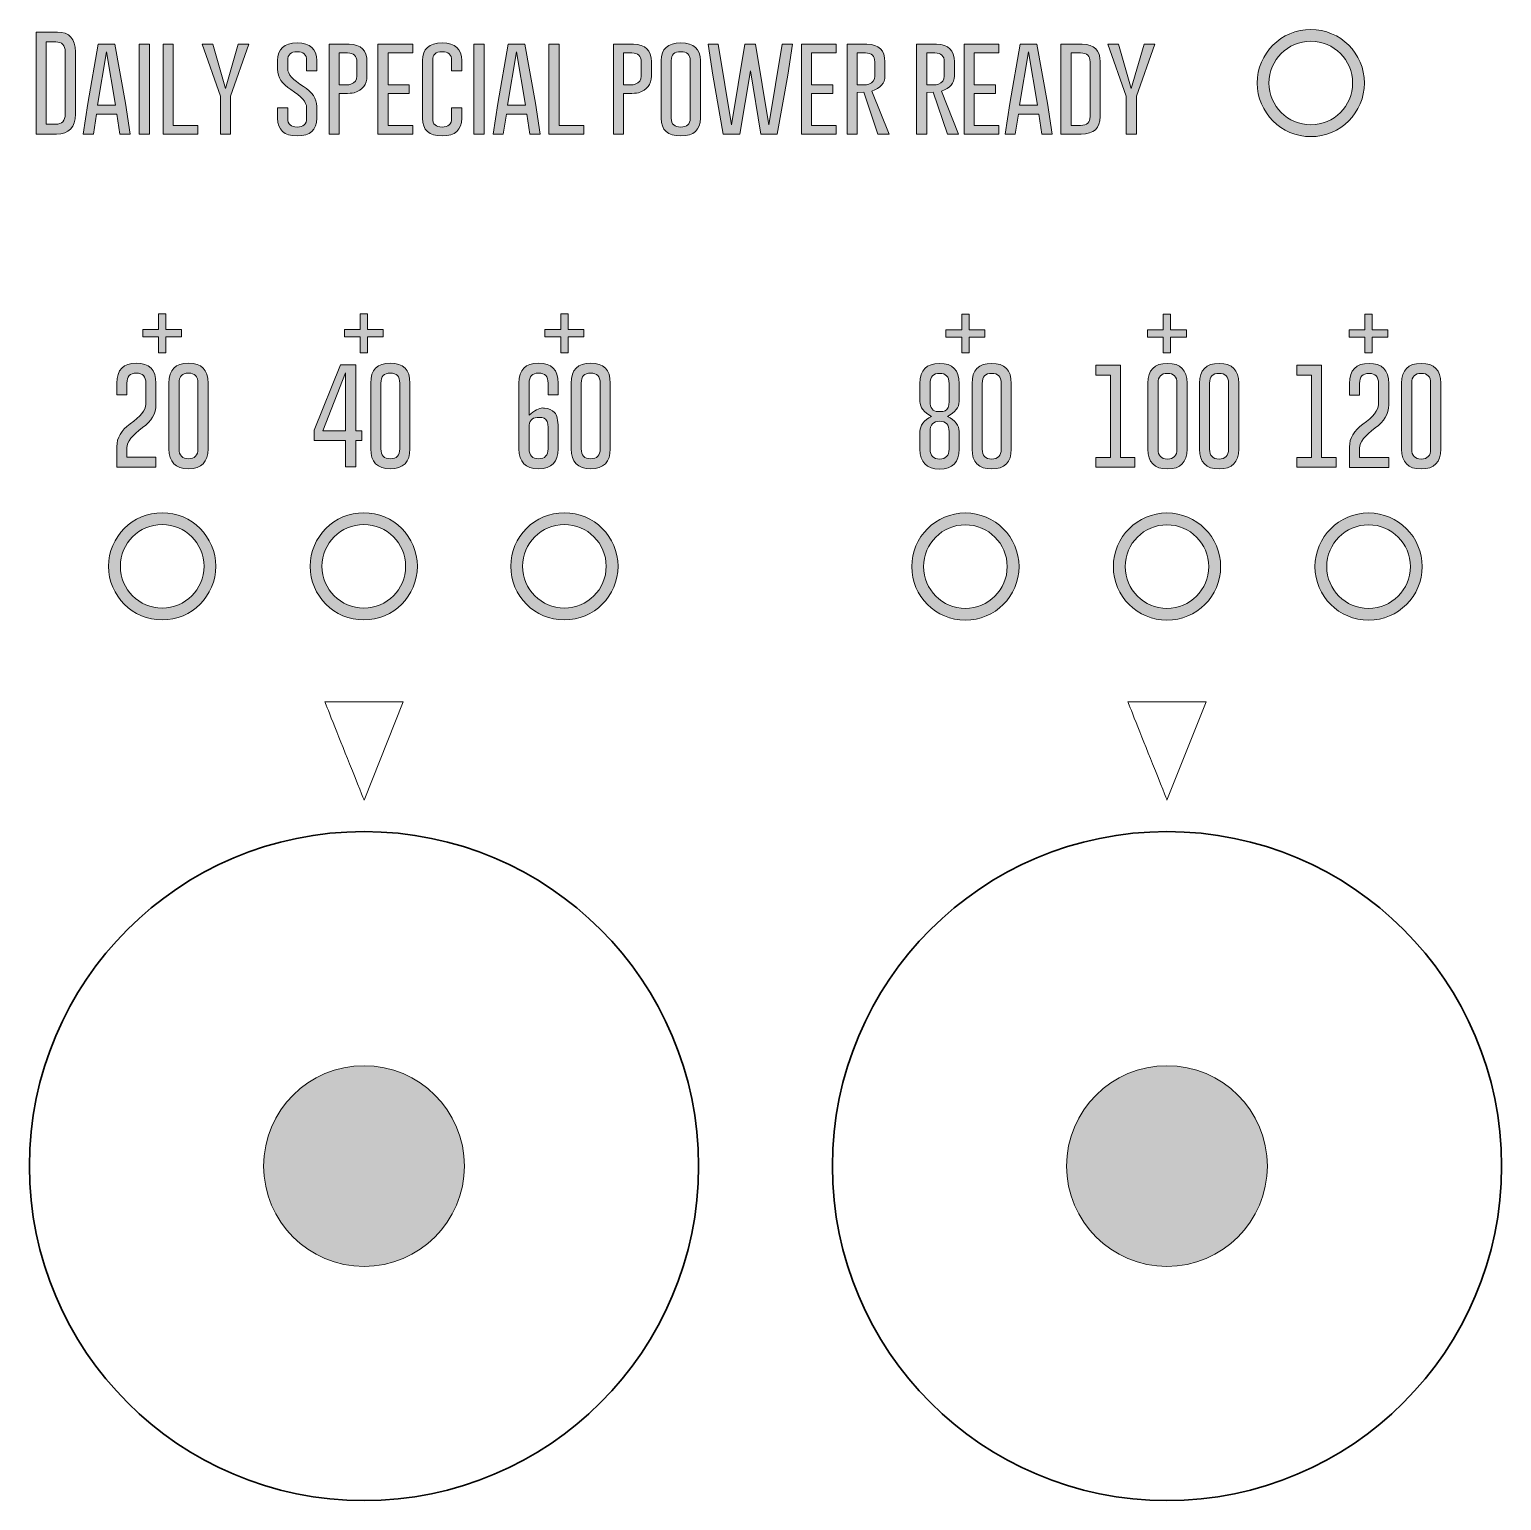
# Model space of a CAD drawing. Header units: inches. Extents: x 4 to 48, y -48 to -4.
import ezdxf

# ---------------------------------------------------------------- set-up
doc = ezdxf.new("R2010")
doc.units = ezdxf.units.IN
doc.header["$MEASUREMENT"] = 0
doc.layers.add('20mm-2-dials +100', color=7, linetype='Continuous')

# ---------------------------------------------------------------- blocks, each defined once
blk = doc.blocks.new('block 3')
at = {"layer": '20mm-2-dials +100', "true_color": 0x231f20}
h = blk.add_hatch(color=250, dxfattribs=at)
h.dxf.hatch_style = 2
edge = h.paths.add_edge_path()
edge.add_spline(control_points=[(42.299, -4.02), (41.415, -4.02), (40.696, -4.739), (40.696, -5.622), (40.696, -6.506), (41.415, -7.225), (42.299, -7.225), (43.182, -7.225), (43.901, -6.506), (43.901, -5.622), (43.901, -4.739), (43.182, -4.02), (42.299, -4.02), (42.299, -4.02), (42.299, -4.02), (42.299, -4.02)], knot_values=[0, 0, 0, 0, 1, 1, 1, 2, 2, 2, 3, 3, 3, 4, 4, 4, 5, 5, 5, 5], degree=3, periodic=1)
edge = h.paths.add_edge_path()
edge.add_spline(control_points=[(42.299, -4.372), (42.989, -4.372), (43.549, -4.932), (43.549, -5.622), (43.549, -6.313), (42.989, -6.872), (42.299, -6.872), (41.608, -6.872), (41.049, -6.313), (41.049, -5.622), (41.049, -4.932), (41.608, -4.372), (42.299, -4.372)], knot_values=[0, 0, 0, 0, 0.352778, 0.352778, 0.352778, 0.705556, 0.705556, 0.705556, 1.058333, 1.058333, 1.058333, 1.411111, 1.411111, 1.411111, 1.411111], degree=3, periodic=0)
edge.add_line((42.299, -4.372), (42.299, -4.372))
at = {"layer": '20mm-2-dials +100', "lineweight": 0}
for points, knots in [([(42.299, -4.02), (41.415, -4.02), (40.696, -4.739), (40.696, -5.622), (40.696, -6.506), (41.415, -7.225), (42.299, -7.225), (43.182, -7.225), (43.901, -6.506), (43.901, -5.622), (43.901, -4.739), (43.182, -4.02), (42.299, -4.02), (42.299, -4.02), (42.299, -4.02), (42.299, -4.02)], [0, 0, 0, 0, 1, 1, 1, 2, 2, 2, 3, 3, 3, 4, 4, 4, 5, 5, 5, 5]), ([(42.299, -4.372), (42.989, -4.372), (43.549, -4.932), (43.549, -5.622), (43.549, -6.313), (42.989, -6.872), (42.299, -6.872), (41.608, -6.872), (41.049, -6.313), (41.049, -5.622), (41.049, -4.932), (41.608, -4.372), (42.299, -4.372)], [0, 0, 0, 0, 1, 1, 1, 2, 2, 2, 3, 3, 3, 4, 4, 4, 4])]:
    blk.add_open_spline(points, degree=3, knots=knots, dxfattribs=at)
blk = doc.blocks.new('block 2')
at = {"layer": '20mm-2-dials +100'}
blk.add_blockref('block 3', (0, 0), dxfattribs=at)
blk = doc.blocks.new('block 4')
at = {"layer": '20mm-2-dials +100', "true_color": 0x231f20}
h = blk.add_hatch(color=250, dxfattribs=at)
h.dxf.hatch_style = 2
edge = h.paths.add_edge_path()
edge.add_spline(control_points=[(4.201, -4.097), (4.201, -4.097), (4.836, -4.097), (4.836, -4.097), (5.193, -4.098), (5.372, -4.297), (5.372, -4.693), (5.372, -4.693), (5.372, -6.555), (5.372, -6.555), (5.372, -6.949), (5.183, -7.147), (4.805, -7.148), (4.805, -7.148), (4.201, -7.148), (4.201, -7.148), (4.201, -7.148), (4.201, -4.097), (4.201, -4.097)], knot_values=[0, 0, 0, 0, 1, 1, 1, 2, 2, 2, 3, 3, 3, 4, 4, 4, 5, 5, 5, 6, 6, 6, 6], degree=3, periodic=1)
edge = h.paths.add_edge_path()
edge.add_spline(control_points=[(4.504, -4.392), (4.504, -4.392), (4.504, -6.854), (4.504, -6.854), (4.504, -6.854), (4.787, -6.854), (4.787, -6.854), (4.976, -6.854), (5.07, -6.754), (5.07, -6.555), (5.07, -6.555), (5.07, -4.693), (5.07, -4.693), (5.07, -4.492), (4.976, -4.392), (4.787, -4.392), (4.787, -4.392), (4.504, -4.392), (4.504, -4.392)], knot_values=[0, 0, 0, 0, 1, 1, 1, 2, 2, 2, 3, 3, 3, 4, 4, 4, 5, 5, 5, 6, 6, 6, 6], degree=3, periodic=1)
h = blk.add_hatch(color=250, dxfattribs=at)
h.dxf.hatch_style = 2
h.paths.add_polyline_path([(6.871, -6.226), (7.012, -7.148), (6.705, -7.148), (6.615, -6.548), (6.001, -6.548), (5.91, -7.148), (5.604, -7.148), (5.742, -6.232), (6.059, -4.463), (6.556, -4.463)])
h.paths.add_polyline_path([(6.575, -6.288), (6.307, -4.691), (6.037, -6.288)])
h = blk.add_hatch(color=250, dxfattribs=at)
h.dxf.hatch_style = 2
h.paths.add_polyline_path([(7.283, -4.463), (7.586, -4.463), (7.586, -7.148), (7.283, -7.148)])
h = blk.add_hatch(color=250, dxfattribs=at)
h.dxf.hatch_style = 2
h.paths.add_polyline_path([(7.997, -7.148), (7.997, -4.463), (8.299, -4.463), (8.299, -6.888), (9.037, -6.888), (9.037, -7.148)])
h = blk.add_hatch(color=250, dxfattribs=at)
h.dxf.hatch_style = 2
h.paths.add_polyline_path([(9.479, -4.463), (9.858, -5.787), (10.238, -4.463), (10.559, -4.463), (10.01, -6.018), (10.01, -7.148), (9.708, -7.148), (9.708, -6.018), (9.161, -4.463)])
h = blk.add_hatch(color=250, dxfattribs=at)
h.dxf.hatch_style = 2
edge = h.paths.add_edge_path()
edge.add_spline(control_points=[(11.417, -4.947), (11.417, -4.599), (11.611, -4.425), (12.001, -4.425), (12.392, -4.425), (12.587, -4.599), (12.587, -4.947), (12.587, -4.947), (12.587, -5.257), (12.587, -5.257), (12.587, -5.257), (12.285, -5.257), (12.285, -5.257), (12.285, -5.257), (12.285, -4.947), (12.285, -4.947), (12.285, -4.773), (12.191, -4.686), (12.003, -4.685), (12.003, -4.685), (11.999, -4.685), (11.999, -4.685), (11.812, -4.685), (11.719, -4.772), (11.719, -4.947), (11.719, -4.947), (11.719, -5.204), (11.719, -5.204), (11.719, -5.353), (11.875, -5.526), (12.187, -5.724), (12.454, -5.891), (12.587, -6.09), (12.587, -6.321), (12.587, -6.321), (12.587, -6.677), (12.587, -6.677), (12.587, -7.026), (12.392, -7.201), (12.003, -7.201), (11.612, -7.2), (11.417, -7.025), (11.417, -6.677), (11.417, -6.677), (11.417, -6.367), (11.417, -6.367), (11.417, -6.367), (11.719, -6.367), (11.719, -6.367), (11.719, -6.367), (11.719, -6.677), (11.719, -6.677), (11.719, -6.852), (11.813, -6.939), (12.003, -6.939), (12.191, -6.939), (12.285, -6.852), (12.285, -6.677), (12.285, -6.677), (12.285, -6.355), (12.285, -6.355), (12.285, -6.194), (12.129, -6.016), (11.817, -5.82), (11.55, -5.651), (11.417, -5.449), (11.417, -5.212), (11.417, -5.212), (11.417, -4.947), (11.417, -4.947)], knot_values=[0, 0, 0, 0, 1, 1, 1, 2, 2, 2, 3, 3, 3, 4, 4, 4, 5, 5, 5, 6, 6, 6, 7, 7, 7, 8, 8, 8, 9, 9, 9, 10, 10, 10, 11, 11, 11, 12, 12, 12, 13, 13, 13, 14, 14, 14, 15, 15, 15, 16, 16, 16, 17, 17, 17, 18, 18, 18, 19, 19, 19, 20, 20, 20, 21, 21, 21, 22, 22, 22, 23, 23, 23, 23], degree=3, periodic=1)
h = blk.add_hatch(color=250, dxfattribs=at)
h.dxf.hatch_style = 2
edge = h.paths.add_edge_path()
edge.add_spline(control_points=[(12.959, -4.463), (12.959, -4.463), (13.554, -4.463), (13.554, -4.463), (13.911, -4.464), (14.089, -4.639), (14.089, -4.987), (14.089, -4.987), (14.089, -5.412), (14.089, -5.412), (14.089, -5.669), (13.96, -5.835), (13.702, -5.91), (13.639, -5.927), (13.544, -5.936), (13.418, -5.936), (13.418, -5.936), (13.261, -5.936), (13.261, -5.936), (13.261, -5.936), (13.261, -7.148), (13.261, -7.148), (13.261, -7.148), (12.959, -7.148), (12.959, -7.148), (12.959, -7.148), (12.959, -4.463), (12.959, -4.463)], knot_values=[0, 0, 0, 0, 1, 1, 1, 2, 2, 2, 3, 3, 3, 4, 4, 4, 5, 5, 5, 6, 6, 6, 7, 7, 7, 8, 8, 8, 9, 9, 9, 9], degree=3, periodic=1)
edge = h.paths.add_edge_path()
edge.add_spline(control_points=[(13.261, -4.724), (13.261, -4.724), (13.261, -5.676), (13.261, -5.676), (13.261, -5.676), (13.447, -5.676), (13.447, -5.676), (13.522, -5.676), (13.576, -5.67), (13.61, -5.66), (13.728, -5.617), (13.787, -5.534), (13.787, -5.412), (13.787, -5.412), (13.787, -4.987), (13.787, -4.987), (13.787, -4.812), (13.693, -4.724), (13.506, -4.724), (13.506, -4.724), (13.261, -4.724), (13.261, -4.724)], knot_values=[0, 0, 0, 0, 1, 1, 1, 2, 2, 2, 3, 3, 3, 4, 4, 4, 5, 5, 5, 6, 6, 6, 7, 7, 7, 7], degree=3, periodic=1)
h = blk.add_hatch(color=250, dxfattribs=at)
h.dxf.hatch_style = 2
h.paths.add_polyline_path([(15.353, -5.676), (15.353, -5.936), (14.717, -5.936), (14.717, -6.888), (15.455, -6.888), (15.455, -7.148), (14.415, -7.148), (14.415, -4.463), (15.455, -4.463), (15.455, -4.724), (14.717, -4.724), (14.717, -5.676)])
h = blk.add_hatch(color=250, dxfattribs=at)
h.dxf.hatch_style = 2
edge = h.paths.add_edge_path()
edge.add_spline(control_points=[(16.92, -6.677), (16.92, -7.025), (16.725, -7.2), (16.334, -7.201), (15.944, -7.201), (15.75, -7.026), (15.75, -6.677), (15.75, -6.677), (15.75, -4.947), (15.75, -4.947), (15.75, -4.599), (15.944, -4.425), (16.334, -4.425), (16.725, -4.425), (16.92, -4.599), (16.92, -4.947), (16.92, -4.947), (16.92, -5.257), (16.92, -5.257), (16.92, -5.257), (16.618, -5.257), (16.618, -5.257), (16.618, -5.257), (16.618, -4.947), (16.618, -4.947), (16.618, -4.773), (16.524, -4.686), (16.336, -4.685), (16.336, -4.685), (16.333, -4.685), (16.333, -4.685), (16.145, -4.685), (16.052, -4.772), (16.052, -4.947), (16.052, -4.947), (16.052, -6.677), (16.052, -6.677), (16.052, -6.852), (16.146, -6.939), (16.334, -6.939), (16.523, -6.939), (16.618, -6.852), (16.618, -6.677), (16.618, -6.677), (16.618, -6.367), (16.618, -6.367), (16.618, -6.367), (16.92, -6.367), (16.92, -6.367), (16.92, -6.367), (16.92, -6.677), (16.92, -6.677)], knot_values=[0, 0, 0, 0, 1, 1, 1, 2, 2, 2, 3, 3, 3, 4, 4, 4, 5, 5, 5, 6, 6, 6, 7, 7, 7, 8, 8, 8, 9, 9, 9, 10, 10, 10, 11, 11, 11, 12, 12, 12, 13, 13, 13, 14, 14, 14, 15, 15, 15, 16, 16, 16, 17, 17, 17, 17], degree=3, periodic=1)
h = blk.add_hatch(color=250, dxfattribs=at)
h.dxf.hatch_style = 2
h.paths.add_polyline_path([(17.284, -4.463), (17.587, -4.463), (17.587, -7.148), (17.284, -7.148)])
h = blk.add_hatch(color=250, dxfattribs=at)
h.dxf.hatch_style = 2
h.paths.add_polyline_path([(19.125, -6.226), (19.266, -7.148), (18.959, -7.148), (18.869, -6.548), (18.255, -6.548), (18.163, -7.148), (17.858, -7.148), (17.996, -6.232), (18.312, -4.463), (18.81, -4.463)])
h.paths.add_polyline_path([(18.828, -6.288), (18.56, -4.691), (18.291, -6.288)])
h = blk.add_hatch(color=250, dxfattribs=at)
h.dxf.hatch_style = 2
h.paths.add_polyline_path([(19.529, -7.148), (19.529, -4.463), (19.832, -4.463), (19.832, -6.888), (20.569, -6.888), (20.569, -7.148)])
h = blk.add_hatch(color=250, dxfattribs=at)
h.dxf.hatch_style = 2
edge = h.paths.add_edge_path()
edge.add_spline(control_points=[(21.458, -4.463), (21.458, -4.463), (22.053, -4.463), (22.053, -4.463), (22.41, -4.464), (22.588, -4.639), (22.588, -4.987), (22.588, -4.987), (22.588, -5.412), (22.588, -5.412), (22.588, -5.669), (22.459, -5.835), (22.2, -5.91), (22.137, -5.927), (22.043, -5.936), (21.916, -5.936), (21.916, -5.936), (21.76, -5.936), (21.76, -5.936), (21.76, -5.936), (21.76, -7.148), (21.76, -7.148), (21.76, -7.148), (21.458, -7.148), (21.458, -7.148), (21.458, -7.148), (21.458, -4.463), (21.458, -4.463)], knot_values=[0, 0, 0, 0, 1, 1, 1, 2, 2, 2, 3, 3, 3, 4, 4, 4, 5, 5, 5, 6, 6, 6, 7, 7, 7, 8, 8, 8, 9, 9, 9, 9], degree=3, periodic=1)
edge = h.paths.add_edge_path()
edge.add_spline(control_points=[(21.76, -4.724), (21.76, -4.724), (21.76, -5.676), (21.76, -5.676), (21.76, -5.676), (21.946, -5.676), (21.946, -5.676), (22.021, -5.676), (22.075, -5.67), (22.109, -5.66), (22.227, -5.617), (22.286, -5.534), (22.286, -5.412), (22.286, -5.412), (22.286, -4.987), (22.286, -4.987), (22.286, -4.812), (22.192, -4.724), (22.005, -4.724), (22.005, -4.724), (21.76, -4.724), (21.76, -4.724)], knot_values=[0, 0, 0, 0, 1, 1, 1, 2, 2, 2, 3, 3, 3, 4, 4, 4, 5, 5, 5, 6, 6, 6, 7, 7, 7, 7], degree=3, periodic=1)
h = blk.add_hatch(color=250, dxfattribs=at)
h.dxf.hatch_style = 2
edge = h.paths.add_edge_path()
edge.add_spline(control_points=[(24.053, -6.677), (24.053, -7.025), (23.858, -7.2), (23.467, -7.201), (23.077, -7.201), (22.882, -7.026), (22.882, -6.677), (22.882, -6.677), (22.882, -4.947), (22.882, -4.947), (22.882, -4.599), (23.077, -4.425), (23.467, -4.425), (23.858, -4.425), (24.053, -4.599), (24.053, -4.947), (24.053, -4.947), (24.053, -6.677), (24.053, -6.677)], knot_values=[0, 0, 0, 0, 1, 1, 1, 2, 2, 2, 3, 3, 3, 4, 4, 4, 5, 5, 5, 6, 6, 6, 6], degree=3, periodic=1)
edge = h.paths.add_edge_path()
edge.add_spline(control_points=[(23.751, -4.947), (23.751, -4.773), (23.657, -4.686), (23.469, -4.685), (23.469, -4.685), (23.465, -4.685), (23.465, -4.685), (23.278, -4.685), (23.185, -4.772), (23.185, -4.947), (23.185, -4.947), (23.185, -6.677), (23.185, -6.677), (23.185, -6.852), (23.279, -6.939), (23.467, -6.939), (23.656, -6.939), (23.751, -6.852), (23.751, -6.677), (23.751, -6.677), (23.751, -4.947), (23.751, -4.947)], knot_values=[0, 0, 0, 0, 1, 1, 1, 2, 2, 2, 3, 3, 3, 4, 4, 4, 5, 5, 5, 6, 6, 6, 7, 7, 7, 7], degree=3, periodic=1)
h = blk.add_hatch(color=250, dxfattribs=at)
h.dxf.hatch_style = 2
h.paths.add_polyline_path([(26.104, -6.871), (26.502, -4.463), (26.808, -4.463), (26.668, -5.386), (26.353, -7.148), (25.859, -7.148), (25.547, -5.262), (25.237, -7.148), (24.739, -7.148), (24.423, -5.383), (24.285, -4.463), (24.589, -4.463), (24.987, -6.869), (25.386, -4.463), (25.705, -4.463)])
h = blk.add_hatch(color=250, dxfattribs=at)
h.dxf.hatch_style = 2
h.paths.add_polyline_path([(28.01, -5.676), (28.01, -5.936), (27.374, -5.936), (27.374, -6.888), (28.112, -6.888), (28.112, -7.148), (27.072, -7.148), (27.072, -4.463), (28.112, -4.463), (28.112, -4.724), (27.374, -4.724), (27.374, -5.676)])
h = blk.add_hatch(color=250, dxfattribs=at)
h.dxf.hatch_style = 2
edge = h.paths.add_edge_path()
edge.add_spline(control_points=[(28.437, -4.463), (28.437, -4.463), (29.033, -4.463), (29.033, -4.463), (29.389, -4.464), (29.568, -4.639), (29.568, -4.987), (29.568, -4.987), (29.568, -5.412), (29.568, -5.412), (29.568, -5.628), (29.439, -5.778), (29.181, -5.862), (29.181, -5.862), (29.692, -7.148), (29.692, -7.148), (29.692, -7.148), (29.357, -7.148), (29.357, -7.148), (29.357, -7.148), (28.935, -5.897), (28.935, -5.897), (28.935, -5.897), (28.739, -5.907), (28.739, -5.907), (28.739, -5.907), (28.739, -7.148), (28.739, -7.148), (28.739, -7.148), (28.437, -7.148), (28.437, -7.148), (28.437, -7.148), (28.437, -4.463), (28.437, -4.463)], knot_values=[0, 0, 0, 0, 1, 1, 1, 2, 2, 2, 3, 3, 3, 4, 4, 4, 5, 5, 5, 6, 6, 6, 7, 7, 7, 8, 8, 8, 9, 9, 9, 10, 10, 10, 11, 11, 11, 11], degree=3, periodic=1)
edge = h.paths.add_edge_path()
edge.add_spline(control_points=[(28.739, -4.724), (28.739, -4.724), (28.739, -5.676), (28.739, -5.676), (28.739, -5.676), (28.925, -5.676), (28.925, -5.676), (29, -5.676), (29.054, -5.67), (29.088, -5.66), (29.206, -5.617), (29.265, -5.534), (29.265, -5.412), (29.265, -5.412), (29.265, -4.987), (29.265, -4.987), (29.265, -4.812), (29.171, -4.724), (28.985, -4.724), (28.985, -4.724), (28.739, -4.724), (28.739, -4.724)], knot_values=[0, 0, 0, 0, 1, 1, 1, 2, 2, 2, 3, 3, 3, 4, 4, 4, 5, 5, 5, 6, 6, 6, 7, 7, 7, 7], degree=3, periodic=1)
h = blk.add_hatch(color=250, dxfattribs=at)
h.dxf.hatch_style = 2
edge = h.paths.add_edge_path()
edge.add_spline(control_points=[(30.516, -4.463), (30.516, -4.463), (31.112, -4.463), (31.112, -4.463), (31.468, -4.464), (31.647, -4.639), (31.647, -4.987), (31.647, -4.987), (31.647, -5.412), (31.647, -5.412), (31.647, -5.628), (31.518, -5.778), (31.26, -5.862), (31.26, -5.862), (31.771, -7.148), (31.771, -7.148), (31.771, -7.148), (31.436, -7.148), (31.436, -7.148), (31.436, -7.148), (31.014, -5.897), (31.014, -5.897), (31.014, -5.897), (30.818, -5.907), (30.818, -5.907), (30.818, -5.907), (30.818, -7.148), (30.818, -7.148), (30.818, -7.148), (30.516, -7.148), (30.516, -7.148), (30.516, -7.148), (30.516, -4.463), (30.516, -4.463)], knot_values=[0, 0, 0, 0, 1, 1, 1, 2, 2, 2, 3, 3, 3, 4, 4, 4, 5, 5, 5, 6, 6, 6, 7, 7, 7, 8, 8, 8, 9, 9, 9, 10, 10, 10, 11, 11, 11, 11], degree=3, periodic=1)
edge = h.paths.add_edge_path()
edge.add_spline(control_points=[(30.818, -4.724), (30.818, -4.724), (30.818, -5.676), (30.818, -5.676), (30.818, -5.676), (31.004, -5.676), (31.004, -5.676), (31.079, -5.676), (31.133, -5.67), (31.167, -5.66), (31.285, -5.617), (31.344, -5.534), (31.344, -5.412), (31.344, -5.412), (31.344, -4.987), (31.344, -4.987), (31.344, -4.812), (31.25, -4.724), (31.064, -4.724), (31.064, -4.724), (30.818, -4.724), (30.818, -4.724)], knot_values=[0, 0, 0, 0, 1, 1, 1, 2, 2, 2, 3, 3, 3, 4, 4, 4, 5, 5, 5, 6, 6, 6, 7, 7, 7, 7], degree=3, periodic=1)
h = blk.add_hatch(color=250, dxfattribs=at)
h.dxf.hatch_style = 2
h.paths.add_polyline_path([(32.873, -5.676), (32.873, -5.936), (32.237, -5.936), (32.237, -6.888), (32.975, -6.888), (32.975, -7.148), (31.935, -7.148), (31.935, -4.463), (32.975, -4.463), (32.975, -4.724), (32.237, -4.724), (32.237, -5.676)])
h = blk.add_hatch(color=250, dxfattribs=at)
h.dxf.hatch_style = 2
h.paths.add_polyline_path([(34.428, -6.226), (34.569, -7.148), (34.262, -7.148), (34.172, -6.548), (33.558, -6.548), (33.466, -7.148), (33.161, -7.148), (33.299, -6.232), (33.615, -4.463), (34.113, -4.463)])
h.paths.add_polyline_path([(34.132, -6.288), (33.863, -4.691), (33.594, -6.288)])
h = blk.add_hatch(color=250, dxfattribs=at)
h.dxf.hatch_style = 2
edge = h.paths.add_edge_path()
edge.add_spline(control_points=[(34.832, -4.463), (34.832, -4.463), (35.467, -4.463), (35.467, -4.463), (35.824, -4.464), (36.003, -4.639), (36.003, -4.987), (36.003, -4.987), (36.003, -6.626), (36.003, -6.626), (36.003, -6.973), (35.814, -7.147), (35.436, -7.148), (35.436, -7.148), (34.832, -7.148), (34.832, -7.148), (34.832, -7.148), (34.832, -4.463), (34.832, -4.463)], knot_values=[0, 0, 0, 0, 1, 1, 1, 2, 2, 2, 3, 3, 3, 4, 4, 4, 5, 5, 5, 6, 6, 6, 6], degree=3, periodic=1)
edge = h.paths.add_edge_path()
edge.add_spline(control_points=[(35.134, -4.724), (35.134, -4.724), (35.134, -6.888), (35.134, -6.888), (35.134, -6.888), (35.418, -6.888), (35.418, -6.888), (35.606, -6.888), (35.7, -6.801), (35.7, -6.626), (35.7, -6.626), (35.7, -4.987), (35.7, -4.987), (35.7, -4.812), (35.606, -4.724), (35.418, -4.724), (35.418, -4.724), (35.134, -4.724), (35.134, -4.724)], knot_values=[0, 0, 0, 0, 1, 1, 1, 2, 2, 2, 3, 3, 3, 4, 4, 4, 5, 5, 5, 6, 6, 6, 6], degree=3, periodic=1)
h = blk.add_hatch(color=250, dxfattribs=at)
h.dxf.hatch_style = 2
h.paths.add_polyline_path([(36.553, -4.463), (36.933, -5.787), (37.313, -4.463), (37.634, -4.463), (37.085, -6.018), (37.085, -7.148), (36.782, -7.148), (36.782, -6.018), (36.235, -4.463)])
at = {"layer": '20mm-2-dials +100', "lineweight": 0}
for points in [[(6.871, -6.226), (7.012, -7.148), (6.705, -7.148), (6.615, -6.548), (6.001, -6.548), (5.91, -7.148), (5.604, -7.148), (5.742, -6.232), (6.059, -4.463), (6.556, -4.463), (6.871, -6.226)], [(6.575, -6.288), (6.307, -4.691), (6.037, -6.288), (6.575, -6.288)], [(7.283, -4.463), (7.586, -4.463), (7.586, -7.148), (7.283, -7.148), (7.283, -4.463)], [(7.997, -7.148), (7.997, -4.463), (8.299, -4.463), (8.299, -6.888), (9.037, -6.888), (9.037, -7.148), (7.997, -7.148)], [(9.479, -4.463), (9.858, -5.787), (10.238, -4.463), (10.559, -4.463), (10.01, -6.018), (10.01, -7.148), (9.708, -7.148), (9.708, -6.018), (9.161, -4.463), (9.479, -4.463)], [(15.353, -5.676), (15.353, -5.936), (14.717, -5.936), (14.717, -6.888), (15.455, -6.888), (15.455, -7.148), (14.415, -7.148), (14.415, -4.463), (15.455, -4.463), (15.455, -4.724), (14.717, -4.724), (14.717, -5.676), (15.353, -5.676)], [(17.284, -4.463), (17.587, -4.463), (17.587, -7.148), (17.284, -7.148), (17.284, -4.463)], [(19.125, -6.226), (19.266, -7.148), (18.959, -7.148), (18.869, -6.548), (18.255, -6.548), (18.163, -7.148), (17.858, -7.148), (17.996, -6.232), (18.312, -4.463), (18.81, -4.463), (19.125, -6.226)], [(18.828, -6.288), (18.56, -4.691), (18.291, -6.288), (18.828, -6.288)], [(19.529, -7.148), (19.529, -4.463), (19.832, -4.463), (19.832, -6.888), (20.569, -6.888), (20.569, -7.148), (19.529, -7.148)], [(26.104, -6.871), (26.502, -4.463), (26.808, -4.463), (26.668, -5.386), (26.353, -7.148), (25.859, -7.148), (25.547, -5.262), (25.237, -7.148), (24.739, -7.148), (24.423, -5.383), (24.285, -4.463), (24.589, -4.463), (24.987, -6.869), (25.386, -4.463), (25.705, -4.463), (26.104, -6.871)], [(28.01, -5.676), (28.01, -5.936), (27.374, -5.936), (27.374, -6.888), (28.112, -6.888), (28.112, -7.148), (27.072, -7.148), (27.072, -4.463), (28.112, -4.463), (28.112, -4.724), (27.374, -4.724), (27.374, -5.676), (28.01, -5.676)], [(32.873, -5.676), (32.873, -5.936), (32.237, -5.936), (32.237, -6.888), (32.975, -6.888), (32.975, -7.148), (31.935, -7.148), (31.935, -4.463), (32.975, -4.463), (32.975, -4.724), (32.237, -4.724), (32.237, -5.676), (32.873, -5.676)], [(34.428, -6.226), (34.569, -7.148), (34.262, -7.148), (34.172, -6.548), (33.558, -6.548), (33.466, -7.148), (33.161, -7.148), (33.299, -6.232), (33.615, -4.463), (34.113, -4.463), (34.428, -6.226)], [(34.132, -6.288), (33.863, -4.691), (33.594, -6.288), (34.132, -6.288)], [(36.553, -4.463), (36.933, -5.787), (37.313, -4.463), (37.634, -4.463), (37.085, -6.018), (37.085, -7.148), (36.782, -7.148), (36.782, -6.018), (36.235, -4.463), (36.553, -4.463)]]:
    blk.add_lwpolyline(points, dxfattribs=at)
for points, knots in [([(4.201, -4.097), (4.201, -4.097), (4.836, -4.097), (4.836, -4.097), (5.193, -4.098), (5.372, -4.297), (5.372, -4.693), (5.372, -4.693), (5.372, -6.555), (5.372, -6.555), (5.372, -6.949), (5.183, -7.147), (4.805, -7.148), (4.805, -7.148), (4.201, -7.148), (4.201, -7.148), (4.201, -7.148), (4.201, -4.097), (4.201, -4.097)], [0, 0, 0, 0, 1, 1, 1, 2, 2, 2, 3, 3, 3, 4, 4, 4, 5, 5, 5, 6, 6, 6, 6]), ([(4.504, -4.392), (4.504, -4.392), (4.504, -6.854), (4.504, -6.854), (4.504, -6.854), (4.787, -6.854), (4.787, -6.854), (4.976, -6.854), (5.07, -6.754), (5.07, -6.555), (5.07, -6.555), (5.07, -4.693), (5.07, -4.693), (5.07, -4.492), (4.976, -4.392), (4.787, -4.392), (4.787, -4.392), (4.504, -4.392), (4.504, -4.392)], [0, 0, 0, 0, 1, 1, 1, 2, 2, 2, 3, 3, 3, 4, 4, 4, 5, 5, 5, 6, 6, 6, 6]), ([(11.417, -4.947), (11.417, -4.599), (11.611, -4.425), (12.001, -4.425), (12.392, -4.425), (12.587, -4.599), (12.587, -4.947), (12.587, -4.947), (12.587, -5.257), (12.587, -5.257), (12.587, -5.257), (12.285, -5.257), (12.285, -5.257), (12.285, -5.257), (12.285, -4.947), (12.285, -4.947), (12.285, -4.773), (12.191, -4.686), (12.003, -4.685), (12.003, -4.685), (11.999, -4.685), (11.999, -4.685), (11.812, -4.685), (11.719, -4.772), (11.719, -4.947), (11.719, -4.947), (11.719, -5.204), (11.719, -5.204), (11.719, -5.353), (11.875, -5.526), (12.187, -5.724), (12.454, -5.891), (12.587, -6.09), (12.587, -6.321), (12.587, -6.321), (12.587, -6.677), (12.587, -6.677), (12.587, -7.026), (12.392, -7.201), (12.003, -7.201), (11.612, -7.2), (11.417, -7.025), (11.417, -6.677), (11.417, -6.677), (11.417, -6.367), (11.417, -6.367), (11.417, -6.367), (11.719, -6.367), (11.719, -6.367), (11.719, -6.367), (11.719, -6.677), (11.719, -6.677), (11.719, -6.852), (11.813, -6.939), (12.003, -6.939), (12.191, -6.939), (12.285, -6.852), (12.285, -6.677), (12.285, -6.677), (12.285, -6.355), (12.285, -6.355), (12.285, -6.194), (12.129, -6.016), (11.817, -5.82), (11.55, -5.651), (11.417, -5.449), (11.417, -5.212), (11.417, -5.212), (11.417, -4.947), (11.417, -4.947)], [0, 0, 0, 0, 1, 1, 1, 2, 2, 2, 3, 3, 3, 4, 4, 4, 5, 5, 5, 6, 6, 6, 7, 7, 7, 8, 8, 8, 9, 9, 9, 10, 10, 10, 11, 11, 11, 12, 12, 12, 13, 13, 13, 14, 14, 14, 15, 15, 15, 16, 16, 16, 17, 17, 17, 18, 18, 18, 19, 19, 19, 20, 20, 20, 21, 21, 21, 22, 22, 22, 23, 23, 23, 23]), ([(12.959, -4.463), (12.959, -4.463), (13.554, -4.463), (13.554, -4.463), (13.911, -4.464), (14.089, -4.639), (14.089, -4.987), (14.089, -4.987), (14.089, -5.412), (14.089, -5.412), (14.089, -5.669), (13.96, -5.835), (13.702, -5.91), (13.639, -5.927), (13.544, -5.936), (13.418, -5.936), (13.418, -5.936), (13.261, -5.936), (13.261, -5.936), (13.261, -5.936), (13.261, -7.148), (13.261, -7.148), (13.261, -7.148), (12.959, -7.148), (12.959, -7.148), (12.959, -7.148), (12.959, -4.463), (12.959, -4.463)], [0, 0, 0, 0, 1, 1, 1, 2, 2, 2, 3, 3, 3, 4, 4, 4, 5, 5, 5, 6, 6, 6, 7, 7, 7, 8, 8, 8, 9, 9, 9, 9]), ([(13.261, -4.724), (13.261, -4.724), (13.261, -5.676), (13.261, -5.676), (13.261, -5.676), (13.447, -5.676), (13.447, -5.676), (13.522, -5.676), (13.576, -5.67), (13.61, -5.66), (13.728, -5.617), (13.787, -5.534), (13.787, -5.412), (13.787, -5.412), (13.787, -4.987), (13.787, -4.987), (13.787, -4.812), (13.693, -4.724), (13.506, -4.724), (13.506, -4.724), (13.261, -4.724), (13.261, -4.724)], [0, 0, 0, 0, 1, 1, 1, 2, 2, 2, 3, 3, 3, 4, 4, 4, 5, 5, 5, 6, 6, 6, 7, 7, 7, 7]), ([(16.92, -6.677), (16.92, -7.025), (16.725, -7.2), (16.334, -7.201), (15.944, -7.201), (15.75, -7.026), (15.75, -6.677), (15.75, -6.677), (15.75, -4.947), (15.75, -4.947), (15.75, -4.599), (15.944, -4.425), (16.334, -4.425), (16.725, -4.425), (16.92, -4.599), (16.92, -4.947), (16.92, -4.947), (16.92, -5.257), (16.92, -5.257), (16.92, -5.257), (16.618, -5.257), (16.618, -5.257), (16.618, -5.257), (16.618, -4.947), (16.618, -4.947), (16.618, -4.773), (16.524, -4.686), (16.336, -4.685), (16.336, -4.685), (16.333, -4.685), (16.333, -4.685), (16.145, -4.685), (16.052, -4.772), (16.052, -4.947), (16.052, -4.947), (16.052, -6.677), (16.052, -6.677), (16.052, -6.852), (16.146, -6.939), (16.334, -6.939), (16.523, -6.939), (16.618, -6.852), (16.618, -6.677), (16.618, -6.677), (16.618, -6.367), (16.618, -6.367), (16.618, -6.367), (16.92, -6.367), (16.92, -6.367), (16.92, -6.367), (16.92, -6.677), (16.92, -6.677)], [0, 0, 0, 0, 1, 1, 1, 2, 2, 2, 3, 3, 3, 4, 4, 4, 5, 5, 5, 6, 6, 6, 7, 7, 7, 8, 8, 8, 9, 9, 9, 10, 10, 10, 11, 11, 11, 12, 12, 12, 13, 13, 13, 14, 14, 14, 15, 15, 15, 16, 16, 16, 17, 17, 17, 17]), ([(21.458, -4.463), (21.458, -4.463), (22.053, -4.463), (22.053, -4.463), (22.41, -4.464), (22.588, -4.639), (22.588, -4.987), (22.588, -4.987), (22.588, -5.412), (22.588, -5.412), (22.588, -5.669), (22.459, -5.835), (22.2, -5.91), (22.137, -5.927), (22.043, -5.936), (21.916, -5.936), (21.916, -5.936), (21.76, -5.936), (21.76, -5.936), (21.76, -5.936), (21.76, -7.148), (21.76, -7.148), (21.76, -7.148), (21.458, -7.148), (21.458, -7.148), (21.458, -7.148), (21.458, -4.463), (21.458, -4.463)], [0, 0, 0, 0, 1, 1, 1, 2, 2, 2, 3, 3, 3, 4, 4, 4, 5, 5, 5, 6, 6, 6, 7, 7, 7, 8, 8, 8, 9, 9, 9, 9]), ([(21.76, -4.724), (21.76, -4.724), (21.76, -5.676), (21.76, -5.676), (21.76, -5.676), (21.946, -5.676), (21.946, -5.676), (22.021, -5.676), (22.075, -5.67), (22.109, -5.66), (22.227, -5.617), (22.286, -5.534), (22.286, -5.412), (22.286, -5.412), (22.286, -4.987), (22.286, -4.987), (22.286, -4.812), (22.192, -4.724), (22.005, -4.724), (22.005, -4.724), (21.76, -4.724), (21.76, -4.724)], [0, 0, 0, 0, 1, 1, 1, 2, 2, 2, 3, 3, 3, 4, 4, 4, 5, 5, 5, 6, 6, 6, 7, 7, 7, 7]), ([(24.053, -6.677), (24.053, -7.025), (23.858, -7.2), (23.467, -7.201), (23.077, -7.201), (22.882, -7.026), (22.882, -6.677), (22.882, -6.677), (22.882, -4.947), (22.882, -4.947), (22.882, -4.599), (23.077, -4.425), (23.467, -4.425), (23.858, -4.425), (24.053, -4.599), (24.053, -4.947), (24.053, -4.947), (24.053, -6.677), (24.053, -6.677)], [0, 0, 0, 0, 1, 1, 1, 2, 2, 2, 3, 3, 3, 4, 4, 4, 5, 5, 5, 6, 6, 6, 6]), ([(23.751, -4.947), (23.751, -4.773), (23.657, -4.686), (23.469, -4.685), (23.469, -4.685), (23.465, -4.685), (23.465, -4.685), (23.278, -4.685), (23.185, -4.772), (23.185, -4.947), (23.185, -4.947), (23.185, -6.677), (23.185, -6.677), (23.185, -6.852), (23.279, -6.939), (23.467, -6.939), (23.656, -6.939), (23.751, -6.852), (23.751, -6.677), (23.751, -6.677), (23.751, -4.947), (23.751, -4.947)], [0, 0, 0, 0, 1, 1, 1, 2, 2, 2, 3, 3, 3, 4, 4, 4, 5, 5, 5, 6, 6, 6, 7, 7, 7, 7]), ([(28.437, -4.463), (28.437, -4.463), (29.033, -4.463), (29.033, -4.463), (29.389, -4.464), (29.568, -4.639), (29.568, -4.987), (29.568, -4.987), (29.568, -5.412), (29.568, -5.412), (29.568, -5.628), (29.439, -5.778), (29.181, -5.862), (29.181, -5.862), (29.692, -7.148), (29.692, -7.148), (29.692, -7.148), (29.357, -7.148), (29.357, -7.148), (29.357, -7.148), (28.935, -5.897), (28.935, -5.897), (28.935, -5.897), (28.739, -5.907), (28.739, -5.907), (28.739, -5.907), (28.739, -7.148), (28.739, -7.148), (28.739, -7.148), (28.437, -7.148), (28.437, -7.148), (28.437, -7.148), (28.437, -4.463), (28.437, -4.463)], [0, 0, 0, 0, 1, 1, 1, 2, 2, 2, 3, 3, 3, 4, 4, 4, 5, 5, 5, 6, 6, 6, 7, 7, 7, 8, 8, 8, 9, 9, 9, 10, 10, 10, 11, 11, 11, 11]), ([(28.739, -4.724), (28.739, -4.724), (28.739, -5.676), (28.739, -5.676), (28.739, -5.676), (28.925, -5.676), (28.925, -5.676), (29, -5.676), (29.054, -5.67), (29.088, -5.66), (29.206, -5.617), (29.265, -5.534), (29.265, -5.412), (29.265, -5.412), (29.265, -4.987), (29.265, -4.987), (29.265, -4.812), (29.171, -4.724), (28.985, -4.724), (28.985, -4.724), (28.739, -4.724), (28.739, -4.724)], [0, 0, 0, 0, 1, 1, 1, 2, 2, 2, 3, 3, 3, 4, 4, 4, 5, 5, 5, 6, 6, 6, 7, 7, 7, 7]), ([(30.516, -4.463), (30.516, -4.463), (31.112, -4.463), (31.112, -4.463), (31.468, -4.464), (31.647, -4.639), (31.647, -4.987), (31.647, -4.987), (31.647, -5.412), (31.647, -5.412), (31.647, -5.628), (31.518, -5.778), (31.26, -5.862), (31.26, -5.862), (31.771, -7.148), (31.771, -7.148), (31.771, -7.148), (31.436, -7.148), (31.436, -7.148), (31.436, -7.148), (31.014, -5.897), (31.014, -5.897), (31.014, -5.897), (30.818, -5.907), (30.818, -5.907), (30.818, -5.907), (30.818, -7.148), (30.818, -7.148), (30.818, -7.148), (30.516, -7.148), (30.516, -7.148), (30.516, -7.148), (30.516, -4.463), (30.516, -4.463)], [0, 0, 0, 0, 1, 1, 1, 2, 2, 2, 3, 3, 3, 4, 4, 4, 5, 5, 5, 6, 6, 6, 7, 7, 7, 8, 8, 8, 9, 9, 9, 10, 10, 10, 11, 11, 11, 11]), ([(30.818, -4.724), (30.818, -4.724), (30.818, -5.676), (30.818, -5.676), (30.818, -5.676), (31.004, -5.676), (31.004, -5.676), (31.079, -5.676), (31.133, -5.67), (31.167, -5.66), (31.285, -5.617), (31.344, -5.534), (31.344, -5.412), (31.344, -5.412), (31.344, -4.987), (31.344, -4.987), (31.344, -4.812), (31.25, -4.724), (31.064, -4.724), (31.064, -4.724), (30.818, -4.724), (30.818, -4.724)], [0, 0, 0, 0, 1, 1, 1, 2, 2, 2, 3, 3, 3, 4, 4, 4, 5, 5, 5, 6, 6, 6, 7, 7, 7, 7]), ([(34.832, -4.463), (34.832, -4.463), (35.467, -4.463), (35.467, -4.463), (35.824, -4.464), (36.003, -4.639), (36.003, -4.987), (36.003, -4.987), (36.003, -6.626), (36.003, -6.626), (36.003, -6.973), (35.814, -7.147), (35.436, -7.148), (35.436, -7.148), (34.832, -7.148), (34.832, -7.148), (34.832, -7.148), (34.832, -4.463), (34.832, -4.463)], [0, 0, 0, 0, 1, 1, 1, 2, 2, 2, 3, 3, 3, 4, 4, 4, 5, 5, 5, 6, 6, 6, 6]), ([(35.134, -4.724), (35.134, -4.724), (35.134, -6.888), (35.134, -6.888), (35.134, -6.888), (35.418, -6.888), (35.418, -6.888), (35.606, -6.888), (35.7, -6.801), (35.7, -6.626), (35.7, -6.626), (35.7, -4.987), (35.7, -4.987), (35.7, -4.812), (35.606, -4.724), (35.418, -4.724), (35.418, -4.724), (35.134, -4.724), (35.134, -4.724)], [0, 0, 0, 0, 1, 1, 1, 2, 2, 2, 3, 3, 3, 4, 4, 4, 5, 5, 5, 6, 6, 6, 6])]:
    blk.add_open_spline(points, degree=3, knots=knots, dxfattribs=at)
blk = doc.blocks.new('block 7')
at = {"layer": '20mm-2-dials +100', "true_color": 0x231f20}
h = blk.add_hatch(color=250, dxfattribs=at)
h.dxf.hatch_style = 2
edge = h.paths.add_edge_path()
edge.add_spline(control_points=[(44.025, -18.476), (43.142, -18.476), (42.423, -19.195), (42.423, -20.079), (42.423, -20.962), (43.142, -21.681), (44.025, -21.681), (44.909, -21.681), (45.628, -20.962), (45.628, -20.079), (45.628, -19.195), (44.909, -18.476), (44.025, -18.476), (44.025, -18.476), (44.025, -18.476), (44.025, -18.476)], knot_values=[0, 0, 0, 0, 1, 1, 1, 2, 2, 2, 3, 3, 3, 4, 4, 4, 5, 5, 5, 5], degree=3, periodic=1)
edge = h.paths.add_edge_path()
edge.add_spline(control_points=[(44.025, -18.829), (44.716, -18.829), (45.275, -19.388), (45.275, -20.079), (45.275, -20.769), (44.716, -21.329), (44.025, -21.329), (43.335, -21.329), (42.775, -20.769), (42.775, -20.079), (42.775, -19.388), (43.335, -18.829), (44.025, -18.829)], knot_values=[0, 0, 0, 0, 0.352778, 0.352778, 0.352778, 0.705556, 0.705556, 0.705556, 1.058333, 1.058333, 1.058333, 1.411111, 1.411111, 1.411111, 1.411111], degree=3, periodic=0)
edge.add_line((44.025, -18.829), (44.025, -18.829))
at = {"layer": '20mm-2-dials +100', "lineweight": 0}
for points, knots in [([(44.025, -18.476), (43.142, -18.476), (42.423, -19.195), (42.423, -20.079), (42.423, -20.962), (43.142, -21.681), (44.025, -21.681), (44.909, -21.681), (45.628, -20.962), (45.628, -20.079), (45.628, -19.195), (44.909, -18.476), (44.025, -18.476), (44.025, -18.476), (44.025, -18.476), (44.025, -18.476)], [0, 0, 0, 0, 1, 1, 1, 2, 2, 2, 3, 3, 3, 4, 4, 4, 5, 5, 5, 5]), ([(44.025, -18.829), (44.716, -18.829), (45.275, -19.388), (45.275, -20.079), (45.275, -20.769), (44.716, -21.329), (44.025, -21.329), (43.335, -21.329), (42.775, -20.769), (42.775, -20.079), (42.775, -19.388), (43.335, -18.829), (44.025, -18.829)], [0, 0, 0, 0, 1, 1, 1, 2, 2, 2, 3, 3, 3, 4, 4, 4, 4])]:
    blk.add_open_spline(points, degree=3, knots=knots, dxfattribs=at)
blk = doc.blocks.new('block 6')
at = {"layer": '20mm-2-dials +100'}
blk.add_blockref('block 7', (0, 0), dxfattribs=at)
blk = doc.blocks.new('block 8')
at = {"layer": '20mm-2-dials +100', "true_color": 0x231f20}
h = blk.add_hatch(color=250, dxfattribs=at)
h.dxf.hatch_style = 2
h.paths.add_polyline_path([(43.916, -13.221), (43.444, -13.221), (43.444, -13.003), (43.916, -13.003), (43.916, -12.533), (44.136, -12.533), (44.136, -13.003), (44.605, -13.003), (44.605, -13.221), (44.136, -13.221), (44.136, -13.691), (43.916, -13.691)])
h = blk.add_hatch(color=250, dxfattribs=at)
h.dxf.hatch_style = 2
h.paths.add_polyline_path([(42.618, -14.057), (42.618, -16.813), (43.052, -16.813), (43.052, -17.108), (41.882, -17.108), (41.882, -16.813), (42.317, -16.813), (42.317, -14.351), (41.882, -14.351), (41.882, -14.057)])
h = blk.add_hatch(color=250, dxfattribs=at)
h.dxf.hatch_style = 2
edge = h.paths.add_edge_path()
edge.add_spline(control_points=[(43.455, -16.502), (43.455, -16.239), (43.588, -16.012), (43.854, -15.821), (44.166, -15.6), (44.322, -15.404), (44.323, -15.232), (44.323, -15.232), (44.323, -14.601), (44.323, -14.601), (44.323, -14.402), (44.23, -14.302), (44.043, -14.302), (44.043, -14.302), (44.04, -14.302), (44.04, -14.302), (43.852, -14.302), (43.758, -14.402), (43.758, -14.601), (43.758, -14.601), (43.758, -14.95), (43.758, -14.95), (43.758, -14.95), (43.455, -14.95), (43.455, -14.95), (43.455, -14.95), (43.455, -14.601), (43.455, -14.601), (43.455, -14.203), (43.65, -14.004), (44.04, -14.004), (44.43, -14.004), (44.626, -14.203), (44.626, -14.601), (44.626, -14.601), (44.626, -15.243), (44.626, -15.243), (44.626, -15.511), (44.492, -15.74), (44.226, -15.933), (43.914, -16.155), (43.758, -16.357), (43.758, -16.54), (43.758, -16.54), (43.758, -16.815), (43.758, -16.815), (43.758, -16.815), (44.626, -16.815), (44.626, -16.815), (44.626, -16.815), (44.626, -17.111), (44.626, -17.111), (44.626, -17.111), (43.455, -17.111), (43.455, -17.111), (43.455, -17.111), (43.455, -16.502), (43.455, -16.502)], knot_values=[0, 0, 0, 0, 1, 1, 1, 2, 2, 2, 3, 3, 3, 4, 4, 4, 5, 5, 5, 6, 6, 6, 7, 7, 7, 8, 8, 8, 9, 9, 9, 10, 10, 10, 11, 11, 11, 12, 12, 12, 13, 13, 13, 14, 14, 14, 15, 15, 15, 16, 16, 16, 17, 17, 17, 18, 18, 18, 19, 19, 19, 19], degree=3, periodic=1)
h = blk.add_hatch(color=250, dxfattribs=at)
h.dxf.hatch_style = 2
edge = h.paths.add_edge_path()
edge.add_spline(control_points=[(46.184, -16.565), (46.184, -16.961), (45.988, -17.159), (45.598, -17.159), (45.208, -17.159), (45.013, -16.961), (45.013, -16.565), (45.013, -16.565), (45.013, -14.599), (45.013, -14.599), (45.013, -14.203), (45.208, -14.004), (45.598, -14.004), (45.988, -14.004), (46.184, -14.203), (46.184, -14.599), (46.184, -14.599), (46.184, -16.565), (46.184, -16.565)], knot_values=[0, 0, 0, 0, 1, 1, 1, 2, 2, 2, 3, 3, 3, 4, 4, 4, 5, 5, 5, 6, 6, 6, 6], degree=3, periodic=1)
edge = h.paths.add_edge_path()
edge.add_spline(control_points=[(45.881, -14.599), (45.881, -14.401), (45.787, -14.302), (45.599, -14.302), (45.599, -14.302), (45.596, -14.302), (45.596, -14.302), (45.409, -14.302), (45.315, -14.401), (45.315, -14.599), (45.315, -14.599), (45.315, -16.565), (45.315, -16.565), (45.315, -16.764), (45.409, -16.863), (45.598, -16.863), (45.787, -16.863), (45.881, -16.764), (45.881, -16.565), (45.881, -16.565), (45.881, -14.599), (45.881, -14.599)], knot_values=[0, 0, 0, 0, 1, 1, 1, 2, 2, 2, 3, 3, 3, 4, 4, 4, 5, 5, 5, 6, 6, 6, 7, 7, 7, 7], degree=3, periodic=1)
at = {"layer": '20mm-2-dials +100', "lineweight": 0}
for points in [[(43.916, -13.221), (43.444, -13.221), (43.444, -13.003), (43.916, -13.003), (43.916, -12.533), (44.136, -12.533), (44.136, -13.003), (44.605, -13.003), (44.605, -13.221), (44.136, -13.221), (44.136, -13.691), (43.916, -13.691), (43.916, -13.221)], [(42.618, -14.057), (42.618, -16.813), (43.052, -16.813), (43.052, -17.108), (41.882, -17.108), (41.882, -16.813), (42.317, -16.813), (42.317, -14.351), (41.882, -14.351), (41.882, -14.057), (42.618, -14.057)]]:
    blk.add_lwpolyline(points, dxfattribs=at)
for points, knots in [([(43.455, -16.502), (43.455, -16.239), (43.588, -16.012), (43.854, -15.821), (44.166, -15.6), (44.322, -15.404), (44.323, -15.232), (44.323, -15.232), (44.323, -14.601), (44.323, -14.601), (44.323, -14.402), (44.23, -14.302), (44.043, -14.302), (44.043, -14.302), (44.04, -14.302), (44.04, -14.302), (43.852, -14.302), (43.758, -14.402), (43.758, -14.601), (43.758, -14.601), (43.758, -14.95), (43.758, -14.95), (43.758, -14.95), (43.455, -14.95), (43.455, -14.95), (43.455, -14.95), (43.455, -14.601), (43.455, -14.601), (43.455, -14.203), (43.65, -14.004), (44.04, -14.004), (44.43, -14.004), (44.626, -14.203), (44.626, -14.601), (44.626, -14.601), (44.626, -15.243), (44.626, -15.243), (44.626, -15.511), (44.492, -15.74), (44.226, -15.933), (43.914, -16.155), (43.758, -16.357), (43.758, -16.54), (43.758, -16.54), (43.758, -16.815), (43.758, -16.815), (43.758, -16.815), (44.626, -16.815), (44.626, -16.815), (44.626, -16.815), (44.626, -17.111), (44.626, -17.111), (44.626, -17.111), (43.455, -17.111), (43.455, -17.111), (43.455, -17.111), (43.455, -16.502), (43.455, -16.502)], [0, 0, 0, 0, 1, 1, 1, 2, 2, 2, 3, 3, 3, 4, 4, 4, 5, 5, 5, 6, 6, 6, 7, 7, 7, 8, 8, 8, 9, 9, 9, 10, 10, 10, 11, 11, 11, 12, 12, 12, 13, 13, 13, 14, 14, 14, 15, 15, 15, 16, 16, 16, 17, 17, 17, 18, 18, 18, 19, 19, 19, 19]), ([(46.184, -16.565), (46.184, -16.961), (45.988, -17.159), (45.598, -17.159), (45.208, -17.159), (45.013, -16.961), (45.013, -16.565), (45.013, -16.565), (45.013, -14.599), (45.013, -14.599), (45.013, -14.203), (45.208, -14.004), (45.598, -14.004), (45.988, -14.004), (46.184, -14.203), (46.184, -14.599), (46.184, -14.599), (46.184, -16.565), (46.184, -16.565)], [0, 0, 0, 0, 1, 1, 1, 2, 2, 2, 3, 3, 3, 4, 4, 4, 5, 5, 5, 6, 6, 6, 6]), ([(45.881, -14.599), (45.881, -14.401), (45.787, -14.302), (45.599, -14.302), (45.599, -14.302), (45.596, -14.302), (45.596, -14.302), (45.409, -14.302), (45.315, -14.401), (45.315, -14.599), (45.315, -14.599), (45.315, -16.565), (45.315, -16.565), (45.315, -16.764), (45.409, -16.863), (45.598, -16.863), (45.787, -16.863), (45.881, -16.764), (45.881, -16.565), (45.881, -16.565), (45.881, -14.599), (45.881, -14.599)], [0, 0, 0, 0, 1, 1, 1, 2, 2, 2, 3, 3, 3, 4, 4, 4, 5, 5, 5, 6, 6, 6, 7, 7, 7, 7])]:
    blk.add_open_spline(points, degree=3, knots=knots, dxfattribs=at)
blk = doc.blocks.new('block 5')
at = {"layer": '20mm-2-dials +100'}
for name in ['block 8', 'block 6']:
    blk.add_blockref(name, (0, 0), dxfattribs=at)
blk = doc.blocks.new('block 11')
at = {"layer": '20mm-2-dials +100', "true_color": 0x231f20}
h = blk.add_hatch(color=250, dxfattribs=at)
h.dxf.hatch_style = 2
edge = h.paths.add_edge_path()
edge.add_spline(control_points=[(31.974, -18.476), (31.09, -18.476), (30.371, -19.195), (30.371, -20.079), (30.371, -20.962), (31.09, -21.681), (31.974, -21.681), (32.858, -21.681), (33.577, -20.962), (33.577, -20.079), (33.577, -19.195), (32.858, -18.476), (31.974, -18.476), (31.974, -18.476), (31.974, -18.476), (31.974, -18.476)], knot_values=[0, 0, 0, 0, 1, 1, 1, 2, 2, 2, 3, 3, 3, 4, 4, 4, 5, 5, 5, 5], degree=3, periodic=1)
edge = h.paths.add_edge_path()
edge.add_spline(control_points=[(31.974, -18.829), (32.665, -18.829), (33.224, -19.388), (33.224, -20.079), (33.224, -20.769), (32.665, -21.329), (31.974, -21.329), (31.284, -21.329), (30.724, -20.769), (30.724, -20.079), (30.724, -19.388), (31.284, -18.829), (31.974, -18.829)], knot_values=[0, 0, 0, 0, 0.352778, 0.352778, 0.352778, 0.705556, 0.705556, 0.705556, 1.058333, 1.058333, 1.058333, 1.411111, 1.411111, 1.411111, 1.411111], degree=3, periodic=0)
edge.add_line((31.974, -18.829), (31.974, -18.829))
at = {"layer": '20mm-2-dials +100', "lineweight": 0}
for points, knots in [([(31.974, -18.476), (31.09, -18.476), (30.371, -19.195), (30.371, -20.079), (30.371, -20.962), (31.09, -21.681), (31.974, -21.681), (32.858, -21.681), (33.577, -20.962), (33.577, -20.079), (33.577, -19.195), (32.858, -18.476), (31.974, -18.476), (31.974, -18.476), (31.974, -18.476), (31.974, -18.476)], [0, 0, 0, 0, 1, 1, 1, 2, 2, 2, 3, 3, 3, 4, 4, 4, 5, 5, 5, 5]), ([(31.974, -18.829), (32.665, -18.829), (33.224, -19.388), (33.224, -20.079), (33.224, -20.769), (32.665, -21.329), (31.974, -21.329), (31.284, -21.329), (30.724, -20.769), (30.724, -20.079), (30.724, -19.388), (31.284, -18.829), (31.974, -18.829)], [0, 0, 0, 0, 1, 1, 1, 2, 2, 2, 3, 3, 3, 4, 4, 4, 4])]:
    blk.add_open_spline(points, degree=3, knots=knots, dxfattribs=at)
blk = doc.blocks.new('block 10')
at = {"layer": '20mm-2-dials +100'}
blk.add_blockref('block 11', (0, 0), dxfattribs=at)
blk = doc.blocks.new('block 12')
at = {"layer": '20mm-2-dials +100', "true_color": 0x231f20}
h = blk.add_hatch(color=250, dxfattribs=at)
h.dxf.hatch_style = 2
h.paths.add_polyline_path([(31.864, -13.222), (31.393, -13.222), (31.393, -13.003), (31.864, -13.003), (31.864, -12.533), (32.085, -12.533), (32.085, -13.003), (32.554, -13.003), (32.554, -13.222), (32.085, -13.222), (32.085, -13.691), (31.864, -13.691)])
h = blk.add_hatch(color=250, dxfattribs=at)
h.dxf.hatch_style = 2
edge = h.paths.add_edge_path()
edge.add_spline(control_points=[(30.617, -14.6), (30.617, -14.204), (30.813, -14.005), (31.203, -14.004), (31.593, -14.004), (31.788, -14.203), (31.788, -14.6), (31.788, -14.6), (31.788, -15.141), (31.788, -15.141), (31.788, -15.319), (31.671, -15.469), (31.438, -15.589), (31.671, -15.708), (31.788, -15.857), (31.788, -16.037), (31.788, -16.037), (31.788, -16.565), (31.788, -16.565), (31.788, -16.962), (31.593, -17.161), (31.203, -17.161), (30.813, -17.16), (30.617, -16.961), (30.617, -16.565), (30.617, -16.565), (30.617, -16.037), (30.617, -16.037), (30.617, -15.857), (30.734, -15.708), (30.966, -15.589), (30.734, -15.469), (30.617, -15.319), (30.617, -15.141), (30.617, -15.141), (30.617, -14.6), (30.617, -14.6)], knot_values=[0, 0, 0, 0, 1, 1, 1, 2, 2, 2, 3, 3, 3, 4, 4, 4, 5, 5, 5, 6, 6, 6, 7, 7, 7, 8, 8, 8, 9, 9, 9, 10, 10, 10, 11, 11, 11, 12, 12, 12, 12], degree=3, periodic=1)
edge = h.paths.add_edge_path()
edge.add_spline(control_points=[(30.92, -15.141), (30.917, -15.337), (30.996, -15.438), (31.158, -15.445), (31.175, -15.446), (31.193, -15.446), (31.211, -15.446), (31.279, -15.446), (31.332, -15.439), (31.369, -15.424), (31.45, -15.387), (31.489, -15.293), (31.485, -15.141), (31.485, -15.141), (31.485, -14.6), (31.485, -14.6), (31.485, -14.401), (31.391, -14.302), (31.203, -14.302), (31.014, -14.302), (30.92, -14.401), (30.92, -14.6), (30.92, -14.6), (30.92, -15.141), (30.92, -15.141)], knot_values=[0, 0, 0, 0, 1, 1, 1, 2, 2, 2, 3, 3, 3, 4, 4, 4, 5, 5, 5, 6, 6, 6, 7, 7, 7, 8, 8, 8, 8], degree=3, periodic=1)
edge = h.paths.add_edge_path()
edge.add_spline(control_points=[(30.92, -16.565), (30.92, -16.764), (31.014, -16.863), (31.203, -16.863), (31.391, -16.863), (31.485, -16.764), (31.485, -16.565), (31.485, -16.565), (31.485, -16.04), (31.485, -16.04), (31.489, -15.836), (31.394, -15.734), (31.202, -15.734), (31.011, -15.734), (30.917, -15.836), (30.92, -16.04), (30.92, -16.04), (30.92, -16.565), (30.92, -16.565)], knot_values=[0, 0, 0, 0, 1, 1, 1, 2, 2, 2, 3, 3, 3, 4, 4, 4, 5, 5, 5, 6, 6, 6, 6], degree=3, periodic=1)
h = blk.add_hatch(color=250, dxfattribs=at)
h.dxf.hatch_style = 2
edge = h.paths.add_edge_path()
edge.add_spline(control_points=[(33.346, -16.565), (33.346, -16.961), (33.15, -17.159), (32.76, -17.159), (32.37, -17.159), (32.175, -16.961), (32.175, -16.565), (32.175, -16.565), (32.175, -14.6), (32.175, -14.6), (32.175, -14.203), (32.37, -14.004), (32.76, -14.004), (33.15, -14.004), (33.346, -14.203), (33.346, -14.6), (33.346, -14.6), (33.346, -16.565), (33.346, -16.565)], knot_values=[0, 0, 0, 0, 1, 1, 1, 2, 2, 2, 3, 3, 3, 4, 4, 4, 5, 5, 5, 6, 6, 6, 6], degree=3, periodic=1)
edge = h.paths.add_edge_path()
edge.add_spline(control_points=[(33.044, -14.6), (33.044, -14.401), (32.95, -14.302), (32.761, -14.302), (32.761, -14.302), (32.758, -14.302), (32.758, -14.302), (32.571, -14.302), (32.478, -14.401), (32.478, -14.6), (32.478, -14.6), (32.478, -16.565), (32.478, -16.565), (32.478, -16.764), (32.572, -16.863), (32.76, -16.863), (32.949, -16.863), (33.044, -16.764), (33.044, -16.565), (33.044, -16.565), (33.044, -14.6), (33.044, -14.6)], knot_values=[0, 0, 0, 0, 1, 1, 1, 2, 2, 2, 3, 3, 3, 4, 4, 4, 5, 5, 5, 6, 6, 6, 7, 7, 7, 7], degree=3, periodic=1)
at = {"layer": '20mm-2-dials +100', "lineweight": 0}
blk.add_lwpolyline([(31.864, -13.222), (31.393, -13.222), (31.393, -13.003), (31.864, -13.003), (31.864, -12.533), (32.085, -12.533), (32.085, -13.003), (32.554, -13.003), (32.554, -13.222), (32.085, -13.222), (32.085, -13.691), (31.864, -13.691), (31.864, -13.222)], dxfattribs=at)
for points, knots in [([(30.617, -14.6), (30.617, -14.204), (30.813, -14.005), (31.203, -14.004), (31.593, -14.004), (31.788, -14.203), (31.788, -14.6), (31.788, -14.6), (31.788, -15.141), (31.788, -15.141), (31.788, -15.319), (31.671, -15.469), (31.438, -15.589), (31.671, -15.708), (31.788, -15.857), (31.788, -16.037), (31.788, -16.037), (31.788, -16.565), (31.788, -16.565), (31.788, -16.962), (31.593, -17.161), (31.203, -17.161), (30.813, -17.16), (30.617, -16.961), (30.617, -16.565), (30.617, -16.565), (30.617, -16.037), (30.617, -16.037), (30.617, -15.857), (30.734, -15.708), (30.966, -15.589), (30.734, -15.469), (30.617, -15.319), (30.617, -15.141), (30.617, -15.141), (30.617, -14.6), (30.617, -14.6)], [0, 0, 0, 0, 1, 1, 1, 2, 2, 2, 3, 3, 3, 4, 4, 4, 5, 5, 5, 6, 6, 6, 7, 7, 7, 8, 8, 8, 9, 9, 9, 10, 10, 10, 11, 11, 11, 12, 12, 12, 12]), ([(33.346, -16.565), (33.346, -16.961), (33.15, -17.159), (32.76, -17.159), (32.37, -17.159), (32.175, -16.961), (32.175, -16.565), (32.175, -16.565), (32.175, -14.6), (32.175, -14.6), (32.175, -14.203), (32.37, -14.004), (32.76, -14.004), (33.15, -14.004), (33.346, -14.203), (33.346, -14.6), (33.346, -14.6), (33.346, -16.565), (33.346, -16.565)], [0, 0, 0, 0, 1, 1, 1, 2, 2, 2, 3, 3, 3, 4, 4, 4, 5, 5, 5, 6, 6, 6, 6]), ([(30.92, -15.141), (30.917, -15.337), (30.996, -15.438), (31.158, -15.445), (31.175, -15.446), (31.193, -15.446), (31.211, -15.446), (31.279, -15.446), (31.332, -15.439), (31.369, -15.424), (31.45, -15.387), (31.489, -15.293), (31.485, -15.141), (31.485, -15.141), (31.485, -14.6), (31.485, -14.6), (31.485, -14.401), (31.391, -14.302), (31.203, -14.302), (31.014, -14.302), (30.92, -14.401), (30.92, -14.6), (30.92, -14.6), (30.92, -15.141), (30.92, -15.141)], [0, 0, 0, 0, 1, 1, 1, 2, 2, 2, 3, 3, 3, 4, 4, 4, 5, 5, 5, 6, 6, 6, 7, 7, 7, 8, 8, 8, 8]), ([(33.044, -14.6), (33.044, -14.401), (32.95, -14.302), (32.761, -14.302), (32.761, -14.302), (32.758, -14.302), (32.758, -14.302), (32.571, -14.302), (32.478, -14.401), (32.478, -14.6), (32.478, -14.6), (32.478, -16.565), (32.478, -16.565), (32.478, -16.764), (32.572, -16.863), (32.76, -16.863), (32.949, -16.863), (33.044, -16.764), (33.044, -16.565), (33.044, -16.565), (33.044, -14.6), (33.044, -14.6)], [0, 0, 0, 0, 1, 1, 1, 2, 2, 2, 3, 3, 3, 4, 4, 4, 5, 5, 5, 6, 6, 6, 7, 7, 7, 7]), ([(30.92, -16.565), (30.92, -16.764), (31.014, -16.863), (31.203, -16.863), (31.391, -16.863), (31.485, -16.764), (31.485, -16.565), (31.485, -16.565), (31.485, -16.04), (31.485, -16.04), (31.489, -15.836), (31.394, -15.734), (31.202, -15.734), (31.011, -15.734), (30.917, -15.836), (30.92, -16.04), (30.92, -16.04), (30.92, -16.565), (30.92, -16.565)], [0, 0, 0, 0, 1, 1, 1, 2, 2, 2, 3, 3, 3, 4, 4, 4, 5, 5, 5, 6, 6, 6, 6])]:
    blk.add_open_spline(points, degree=3, knots=knots, dxfattribs=at)
blk = doc.blocks.new('block 9')
at = {"layer": '20mm-2-dials +100'}
for name in ['block 12', 'block 10']:
    blk.add_blockref(name, (0, 0), dxfattribs=at)
blk = doc.blocks.new('block 15')
at = {"layer": '20mm-2-dials +100', "true_color": 0x231f20}
h = blk.add_hatch(color=250, dxfattribs=at)
h.dxf.hatch_style = 2
edge = h.paths.add_edge_path()
edge.add_spline(control_points=[(7.968, -18.468), (7.084, -18.468), (6.365, -19.187), (6.365, -20.07), (6.365, -20.954), (7.084, -21.673), (7.968, -21.673), (8.851, -21.673), (9.57, -20.954), (9.57, -20.07), (9.57, -19.187), (8.851, -18.468), (7.968, -18.468), (7.968, -18.468), (7.968, -18.468), (7.968, -18.468)], knot_values=[0, 0, 0, 0, 1, 1, 1, 2, 2, 2, 3, 3, 3, 4, 4, 4, 5, 5, 5, 5], degree=3, periodic=1)
edge = h.paths.add_edge_path()
edge.add_spline(control_points=[(7.968, -18.82), (8.658, -18.82), (9.218, -19.38), (9.218, -20.07), (9.218, -20.761), (8.658, -21.32), (7.968, -21.32), (7.277, -21.32), (6.718, -20.761), (6.718, -20.07), (6.718, -19.38), (7.277, -18.82), (7.968, -18.82)], knot_values=[0, 0, 0, 0, 0.352778, 0.352778, 0.352778, 0.705556, 0.705556, 0.705556, 1.058333, 1.058333, 1.058333, 1.411111, 1.411111, 1.411111, 1.411111], degree=3, periodic=0)
edge.add_line((7.968, -18.82), (7.968, -18.82))
at = {"layer": '20mm-2-dials +100', "lineweight": 0}
for points, knots in [([(7.968, -18.468), (7.084, -18.468), (6.365, -19.187), (6.365, -20.07), (6.365, -20.954), (7.084, -21.673), (7.968, -21.673), (8.851, -21.673), (9.57, -20.954), (9.57, -20.07), (9.57, -19.187), (8.851, -18.468), (7.968, -18.468), (7.968, -18.468), (7.968, -18.468), (7.968, -18.468)], [0, 0, 0, 0, 1, 1, 1, 2, 2, 2, 3, 3, 3, 4, 4, 4, 5, 5, 5, 5]), ([(7.968, -18.82), (8.658, -18.82), (9.218, -19.38), (9.218, -20.07), (9.218, -20.761), (8.658, -21.32), (7.968, -21.32), (7.277, -21.32), (6.718, -20.761), (6.718, -20.07), (6.718, -19.38), (7.277, -18.82), (7.968, -18.82)], [0, 0, 0, 0, 1, 1, 1, 2, 2, 2, 3, 3, 3, 4, 4, 4, 4])]:
    blk.add_open_spline(points, degree=3, knots=knots, dxfattribs=at)
blk = doc.blocks.new('block 14')
at = {"layer": '20mm-2-dials +100'}
blk.add_blockref('block 15', (0, 0), dxfattribs=at)
blk = doc.blocks.new('block 16')
at = {"layer": '20mm-2-dials +100', "true_color": 0x231f20}
h = blk.add_hatch(color=250, dxfattribs=at)
h.dxf.hatch_style = 2
h.paths.add_polyline_path([(7.858, -13.213), (7.387, -13.213), (7.387, -12.995), (7.858, -12.995), (7.858, -12.525), (8.078, -12.525), (8.078, -12.995), (8.548, -12.995), (8.548, -13.213), (8.078, -13.213), (8.078, -13.683), (7.858, -13.683)])
h = blk.add_hatch(color=250, dxfattribs=at)
h.dxf.hatch_style = 2
edge = h.paths.add_edge_path()
edge.add_spline(control_points=[(6.611, -16.493), (6.611, -16.231), (6.744, -16.004), (7.009, -15.813), (7.321, -15.592), (7.478, -15.395), (7.479, -15.224), (7.479, -15.224), (7.479, -14.593), (7.479, -14.593), (7.479, -14.393), (7.385, -14.294), (7.198, -14.294), (7.198, -14.294), (7.195, -14.294), (7.195, -14.294), (7.007, -14.294), (6.913, -14.393), (6.913, -14.593), (6.913, -14.593), (6.913, -14.942), (6.913, -14.942), (6.913, -14.942), (6.611, -14.942), (6.611, -14.942), (6.611, -14.942), (6.611, -14.593), (6.611, -14.593), (6.611, -14.195), (6.806, -13.996), (7.195, -13.996), (7.586, -13.996), (7.781, -14.195), (7.781, -14.593), (7.781, -14.593), (7.781, -15.235), (7.781, -15.235), (7.781, -15.502), (7.648, -15.732), (7.381, -15.924), (7.069, -16.147), (6.913, -16.349), (6.913, -16.532), (6.913, -16.532), (6.913, -16.807), (6.913, -16.807), (6.913, -16.807), (7.781, -16.807), (7.781, -16.807), (7.781, -16.807), (7.781, -17.103), (7.781, -17.103), (7.781, -17.103), (6.611, -17.103), (6.611, -17.103), (6.611, -17.103), (6.611, -16.493), (6.611, -16.493)], knot_values=[0, 0, 0, 0, 1, 1, 1, 2, 2, 2, 3, 3, 3, 4, 4, 4, 5, 5, 5, 6, 6, 6, 7, 7, 7, 8, 8, 8, 9, 9, 9, 10, 10, 10, 11, 11, 11, 12, 12, 12, 13, 13, 13, 14, 14, 14, 15, 15, 15, 16, 16, 16, 17, 17, 17, 18, 18, 18, 19, 19, 19, 19], degree=3, periodic=1)
h = blk.add_hatch(color=250, dxfattribs=at)
h.dxf.hatch_style = 2
edge = h.paths.add_edge_path()
edge.add_spline(control_points=[(9.339, -16.557), (9.339, -16.953), (9.144, -17.151), (8.753, -17.151), (8.364, -17.151), (8.169, -16.953), (8.169, -16.557), (8.169, -16.557), (8.169, -14.591), (8.169, -14.591), (8.169, -14.194), (8.364, -13.996), (8.753, -13.996), (9.144, -13.996), (9.339, -14.194), (9.339, -14.591), (9.339, -14.591), (9.339, -16.557), (9.339, -16.557)], knot_values=[0, 0, 0, 0, 1, 1, 1, 2, 2, 2, 3, 3, 3, 4, 4, 4, 5, 5, 5, 6, 6, 6, 6], degree=3, periodic=1)
edge = h.paths.add_edge_path()
edge.add_spline(control_points=[(9.037, -14.591), (9.037, -14.393), (8.943, -14.294), (8.755, -14.294), (8.755, -14.294), (8.752, -14.294), (8.752, -14.294), (8.565, -14.294), (8.471, -14.393), (8.471, -14.591), (8.471, -14.591), (8.471, -16.557), (8.471, -16.557), (8.471, -16.755), (8.565, -16.855), (8.753, -16.855), (8.942, -16.855), (9.037, -16.755), (9.037, -16.557), (9.037, -16.557), (9.037, -14.591), (9.037, -14.591)], knot_values=[0, 0, 0, 0, 1, 1, 1, 2, 2, 2, 3, 3, 3, 4, 4, 4, 5, 5, 5, 6, 6, 6, 7, 7, 7, 7], degree=3, periodic=1)
at = {"layer": '20mm-2-dials +100', "lineweight": 0}
blk.add_lwpolyline([(7.858, -13.213), (7.387, -13.213), (7.387, -12.995), (7.858, -12.995), (7.858, -12.525), (8.078, -12.525), (8.078, -12.995), (8.548, -12.995), (8.548, -13.213), (8.078, -13.213), (8.078, -13.683), (7.858, -13.683), (7.858, -13.213)], dxfattribs=at)
for points, knots in [([(6.611, -16.493), (6.611, -16.231), (6.744, -16.004), (7.009, -15.813), (7.321, -15.592), (7.478, -15.395), (7.479, -15.224), (7.479, -15.224), (7.479, -14.593), (7.479, -14.593), (7.479, -14.393), (7.385, -14.294), (7.198, -14.294), (7.198, -14.294), (7.195, -14.294), (7.195, -14.294), (7.007, -14.294), (6.913, -14.393), (6.913, -14.593), (6.913, -14.593), (6.913, -14.942), (6.913, -14.942), (6.913, -14.942), (6.611, -14.942), (6.611, -14.942), (6.611, -14.942), (6.611, -14.593), (6.611, -14.593), (6.611, -14.195), (6.806, -13.996), (7.195, -13.996), (7.586, -13.996), (7.781, -14.195), (7.781, -14.593), (7.781, -14.593), (7.781, -15.235), (7.781, -15.235), (7.781, -15.502), (7.648, -15.732), (7.381, -15.924), (7.069, -16.147), (6.913, -16.349), (6.913, -16.532), (6.913, -16.532), (6.913, -16.807), (6.913, -16.807), (6.913, -16.807), (7.781, -16.807), (7.781, -16.807), (7.781, -16.807), (7.781, -17.103), (7.781, -17.103), (7.781, -17.103), (6.611, -17.103), (6.611, -17.103), (6.611, -17.103), (6.611, -16.493), (6.611, -16.493)], [0, 0, 0, 0, 1, 1, 1, 2, 2, 2, 3, 3, 3, 4, 4, 4, 5, 5, 5, 6, 6, 6, 7, 7, 7, 8, 8, 8, 9, 9, 9, 10, 10, 10, 11, 11, 11, 12, 12, 12, 13, 13, 13, 14, 14, 14, 15, 15, 15, 16, 16, 16, 17, 17, 17, 18, 18, 18, 19, 19, 19, 19]), ([(9.339, -16.557), (9.339, -16.953), (9.144, -17.151), (8.753, -17.151), (8.364, -17.151), (8.169, -16.953), (8.169, -16.557), (8.169, -16.557), (8.169, -14.591), (8.169, -14.591), (8.169, -14.194), (8.364, -13.996), (8.753, -13.996), (9.144, -13.996), (9.339, -14.194), (9.339, -14.591), (9.339, -14.591), (9.339, -16.557), (9.339, -16.557)], [0, 0, 0, 0, 1, 1, 1, 2, 2, 2, 3, 3, 3, 4, 4, 4, 5, 5, 5, 6, 6, 6, 6]), ([(9.037, -14.591), (9.037, -14.393), (8.943, -14.294), (8.755, -14.294), (8.755, -14.294), (8.752, -14.294), (8.752, -14.294), (8.565, -14.294), (8.471, -14.393), (8.471, -14.591), (8.471, -14.591), (8.471, -16.557), (8.471, -16.557), (8.471, -16.755), (8.565, -16.855), (8.753, -16.855), (8.942, -16.855), (9.037, -16.755), (9.037, -16.557), (9.037, -16.557), (9.037, -14.591), (9.037, -14.591)], [0, 0, 0, 0, 1, 1, 1, 2, 2, 2, 3, 3, 3, 4, 4, 4, 5, 5, 5, 6, 6, 6, 7, 7, 7, 7])]:
    blk.add_open_spline(points, degree=3, knots=knots, dxfattribs=at)
blk = doc.blocks.new('block 13')
at = {"layer": '20mm-2-dials +100'}
for name in ['block 16', 'block 14']:
    blk.add_blockref(name, (0, 0), dxfattribs=at)
blk = doc.blocks.new('block 19')
at = {"layer": '20mm-2-dials +100', "true_color": 0x231f20}
h = blk.add_hatch(color=250, dxfattribs=at)
h.dxf.hatch_style = 2
edge = h.paths.add_edge_path()
edge.add_spline(control_points=[(13.994, -18.468), (13.11, -18.468), (12.391, -19.187), (12.391, -20.07), (12.391, -20.954), (13.11, -21.673), (13.994, -21.673), (14.877, -21.673), (15.596, -20.954), (15.596, -20.07), (15.596, -19.187), (14.877, -18.468), (13.994, -18.468), (13.994, -18.468), (13.994, -18.468), (13.994, -18.468)], knot_values=[0, 0, 0, 0, 1, 1, 1, 2, 2, 2, 3, 3, 3, 4, 4, 4, 5, 5, 5, 5], degree=3, periodic=1)
edge = h.paths.add_edge_path()
edge.add_spline(control_points=[(13.994, -18.82), (14.684, -18.82), (15.244, -19.38), (15.244, -20.07), (15.244, -20.761), (14.684, -21.32), (13.994, -21.32), (13.303, -21.32), (12.744, -20.761), (12.744, -20.07), (12.744, -19.38), (13.303, -18.82), (13.994, -18.82)], knot_values=[0, 0, 0, 0, 0.352778, 0.352778, 0.352778, 0.705556, 0.705556, 0.705556, 1.058333, 1.058333, 1.058333, 1.411111, 1.411111, 1.411111, 1.411111], degree=3, periodic=0)
edge.add_line((13.994, -18.82), (13.994, -18.82))
at = {"layer": '20mm-2-dials +100', "lineweight": 0}
for points, knots in [([(13.994, -18.468), (13.11, -18.468), (12.391, -19.187), (12.391, -20.07), (12.391, -20.954), (13.11, -21.673), (13.994, -21.673), (14.877, -21.673), (15.596, -20.954), (15.596, -20.07), (15.596, -19.187), (14.877, -18.468), (13.994, -18.468), (13.994, -18.468), (13.994, -18.468), (13.994, -18.468)], [0, 0, 0, 0, 1, 1, 1, 2, 2, 2, 3, 3, 3, 4, 4, 4, 5, 5, 5, 5]), ([(13.994, -18.82), (14.684, -18.82), (15.244, -19.38), (15.244, -20.07), (15.244, -20.761), (14.684, -21.32), (13.994, -21.32), (13.303, -21.32), (12.744, -20.761), (12.744, -20.07), (12.744, -19.38), (13.303, -18.82), (13.994, -18.82)], [0, 0, 0, 0, 1, 1, 1, 2, 2, 2, 3, 3, 3, 4, 4, 4, 4])]:
    blk.add_open_spline(points, degree=3, knots=knots, dxfattribs=at)
blk = doc.blocks.new('block 18')
at = {"layer": '20mm-2-dials +100'}
blk.add_blockref('block 19', (0, 0), dxfattribs=at)
blk = doc.blocks.new('block 20')
at = {"layer": '20mm-2-dials +100', "true_color": 0x231f20}
h = blk.add_hatch(color=250, dxfattribs=at)
h.dxf.hatch_style = 2
h.paths.add_polyline_path([(13.884, -13.213), (13.412, -13.213), (13.412, -12.995), (13.884, -12.995), (13.884, -12.525), (14.104, -12.525), (14.104, -12.995), (14.574, -12.995), (14.574, -13.213), (14.104, -13.213), (14.104, -13.683), (13.884, -13.683)])
h = blk.add_hatch(color=250, dxfattribs=at)
h.dxf.hatch_style = 2
h.paths.add_polyline_path([(13.752, -14.049), (13.752, -16.017), (13.93, -16.017), (13.93, -16.312), (13.752, -16.312), (13.752, -17.1), (13.45, -17.1), (13.45, -16.312), (12.509, -16.312), (12.509, -16.002), (13.295, -14.049)])
h.paths.add_polyline_path([(12.766, -16.017), (13.45, -16.017), (13.45, -14.284)])
h = blk.add_hatch(color=250, dxfattribs=at)
h.dxf.hatch_style = 2
edge = h.paths.add_edge_path()
edge.add_spline(control_points=[(15.372, -16.557), (15.372, -16.953), (15.177, -17.151), (14.786, -17.151), (14.397, -17.151), (14.202, -16.953), (14.202, -16.557), (14.202, -16.557), (14.202, -14.591), (14.202, -14.591), (14.202, -14.194), (14.397, -13.996), (14.786, -13.996), (15.177, -13.996), (15.372, -14.194), (15.372, -14.591), (15.372, -14.591), (15.372, -16.557), (15.372, -16.557)], knot_values=[0, 0, 0, 0, 1, 1, 1, 2, 2, 2, 3, 3, 3, 4, 4, 4, 5, 5, 5, 6, 6, 6, 6], degree=3, periodic=1)
edge = h.paths.add_edge_path()
edge.add_spline(control_points=[(15.07, -14.591), (15.07, -14.393), (14.976, -14.294), (14.788, -14.294), (14.788, -14.294), (14.785, -14.294), (14.785, -14.294), (14.598, -14.294), (14.504, -14.393), (14.504, -14.591), (14.504, -14.591), (14.504, -16.557), (14.504, -16.557), (14.504, -16.755), (14.598, -16.855), (14.786, -16.855), (14.975, -16.855), (15.07, -16.755), (15.07, -16.557), (15.07, -16.557), (15.07, -14.591), (15.07, -14.591)], knot_values=[0, 0, 0, 0, 1, 1, 1, 2, 2, 2, 3, 3, 3, 4, 4, 4, 5, 5, 5, 6, 6, 6, 7, 7, 7, 7], degree=3, periodic=1)
at = {"layer": '20mm-2-dials +100', "lineweight": 0}
for points in [[(13.884, -13.213), (13.412, -13.213), (13.412, -12.995), (13.884, -12.995), (13.884, -12.525), (14.104, -12.525), (14.104, -12.995), (14.574, -12.995), (14.574, -13.213), (14.104, -13.213), (14.104, -13.683), (13.884, -13.683), (13.884, -13.213)], [(13.752, -14.049), (13.752, -16.017), (13.93, -16.017), (13.93, -16.312), (13.752, -16.312), (13.752, -17.1), (13.45, -17.1), (13.45, -16.312), (12.509, -16.312), (12.509, -16.002), (13.295, -14.049), (13.752, -14.049)], [(12.766, -16.017), (13.45, -16.017), (13.45, -14.284), (12.766, -16.017)]]:
    blk.add_lwpolyline(points, dxfattribs=at)
for points, knots in [([(15.372, -16.557), (15.372, -16.953), (15.177, -17.151), (14.786, -17.151), (14.397, -17.151), (14.202, -16.953), (14.202, -16.557), (14.202, -16.557), (14.202, -14.591), (14.202, -14.591), (14.202, -14.194), (14.397, -13.996), (14.786, -13.996), (15.177, -13.996), (15.372, -14.194), (15.372, -14.591), (15.372, -14.591), (15.372, -16.557), (15.372, -16.557)], [0, 0, 0, 0, 1, 1, 1, 2, 2, 2, 3, 3, 3, 4, 4, 4, 5, 5, 5, 6, 6, 6, 6]), ([(15.07, -14.591), (15.07, -14.393), (14.976, -14.294), (14.788, -14.294), (14.788, -14.294), (14.785, -14.294), (14.785, -14.294), (14.598, -14.294), (14.504, -14.393), (14.504, -14.591), (14.504, -14.591), (14.504, -16.557), (14.504, -16.557), (14.504, -16.755), (14.598, -16.855), (14.786, -16.855), (14.975, -16.855), (15.07, -16.755), (15.07, -16.557), (15.07, -16.557), (15.07, -14.591), (15.07, -14.591)], [0, 0, 0, 0, 1, 1, 1, 2, 2, 2, 3, 3, 3, 4, 4, 4, 5, 5, 5, 6, 6, 6, 7, 7, 7, 7])]:
    blk.add_open_spline(points, degree=3, knots=knots, dxfattribs=at)
blk = doc.blocks.new('block 17')
at = {"layer": '20mm-2-dials +100'}
for name in ['block 20', 'block 18']:
    blk.add_blockref(name, (0, 0), dxfattribs=at)
blk = doc.blocks.new('block 23')
at = {"layer": '20mm-2-dials +100', "true_color": 0x231f20}
h = blk.add_hatch(color=250, dxfattribs=at)
h.dxf.hatch_style = 2
edge = h.paths.add_edge_path()
edge.add_spline(control_points=[(19.989, -18.468), (19.105, -18.468), (18.386, -19.187), (18.386, -20.07), (18.386, -20.954), (19.105, -21.673), (19.989, -21.673), (20.873, -21.673), (21.592, -20.954), (21.592, -20.07), (21.592, -19.187), (20.873, -18.468), (19.989, -18.468), (19.989, -18.468), (19.989, -18.468), (19.989, -18.468)], knot_values=[0, 0, 0, 0, 1, 1, 1, 2, 2, 2, 3, 3, 3, 4, 4, 4, 5, 5, 5, 5], degree=3, periodic=1)
edge = h.paths.add_edge_path()
edge.add_spline(control_points=[(19.989, -18.82), (20.679, -18.82), (21.239, -19.38), (21.239, -20.07), (21.239, -20.761), (20.679, -21.32), (19.989, -21.32), (19.299, -21.32), (18.739, -20.761), (18.739, -20.07), (18.739, -19.38), (19.299, -18.82), (19.989, -18.82)], knot_values=[0, 0, 0, 0, 0.352778, 0.352778, 0.352778, 0.705556, 0.705556, 0.705556, 1.058333, 1.058333, 1.058333, 1.411111, 1.411111, 1.411111, 1.411111], degree=3, periodic=0)
edge.add_line((19.989, -18.82), (19.989, -18.82))
at = {"layer": '20mm-2-dials +100', "lineweight": 0}
for points, knots in [([(19.989, -18.468), (19.105, -18.468), (18.386, -19.187), (18.386, -20.07), (18.386, -20.954), (19.105, -21.673), (19.989, -21.673), (20.873, -21.673), (21.592, -20.954), (21.592, -20.07), (21.592, -19.187), (20.873, -18.468), (19.989, -18.468), (19.989, -18.468), (19.989, -18.468), (19.989, -18.468)], [0, 0, 0, 0, 1, 1, 1, 2, 2, 2, 3, 3, 3, 4, 4, 4, 5, 5, 5, 5]), ([(19.989, -18.82), (20.679, -18.82), (21.239, -19.38), (21.239, -20.07), (21.239, -20.761), (20.679, -21.32), (19.989, -21.32), (19.299, -21.32), (18.739, -20.761), (18.739, -20.07), (18.739, -19.38), (19.299, -18.82), (19.989, -18.82)], [0, 0, 0, 0, 1, 1, 1, 2, 2, 2, 3, 3, 3, 4, 4, 4, 4])]:
    blk.add_open_spline(points, degree=3, knots=knots, dxfattribs=at)
blk = doc.blocks.new('block 22')
at = {"layer": '20mm-2-dials +100'}
blk.add_blockref('block 23', (0, 0), dxfattribs=at)
blk = doc.blocks.new('block 24')
at = {"layer": '20mm-2-dials +100', "true_color": 0x231f20}
h = blk.add_hatch(color=250, dxfattribs=at)
h.dxf.hatch_style = 2
h.paths.add_polyline_path([(19.879, -13.213), (19.408, -13.213), (19.408, -12.995), (19.879, -12.995), (19.879, -12.525), (20.1, -12.525), (20.1, -12.995), (20.569, -12.995), (20.569, -13.213), (20.1, -13.213), (20.1, -13.683), (19.879, -13.683)])
h = blk.add_hatch(color=250, dxfattribs=at)
h.dxf.hatch_style = 2
edge = h.paths.add_edge_path()
edge.add_spline(control_points=[(19.803, -16.557), (19.803, -16.953), (19.607, -17.151), (19.217, -17.151), (18.827, -17.151), (18.632, -16.953), (18.632, -16.557), (18.632, -16.557), (18.632, -14.591), (18.632, -14.591), (18.632, -14.194), (18.827, -13.996), (19.217, -13.996), (19.607, -13.996), (19.803, -14.194), (19.803, -14.591), (19.803, -14.591), (19.803, -14.942), (19.803, -14.942), (19.803, -14.942), (19.5, -14.942), (19.5, -14.942), (19.5, -14.942), (19.5, -14.591), (19.5, -14.591), (19.5, -14.393), (19.406, -14.294), (19.218, -14.294), (19.218, -14.294), (19.215, -14.294), (19.215, -14.294), (19.028, -14.294), (18.935, -14.393), (18.935, -14.591), (18.935, -14.591), (18.935, -15.554), (18.935, -15.554), (19.096, -15.409), (19.229, -15.337), (19.335, -15.337), (19.355, -15.337), (19.376, -15.338), (19.398, -15.34), (19.526, -15.354), (19.625, -15.398), (19.694, -15.473), (19.767, -15.551), (19.803, -15.699), (19.803, -15.918), (19.803, -15.918), (19.803, -16.557), (19.803, -16.557)], knot_values=[0, 0, 0, 0, 1, 1, 1, 2, 2, 2, 3, 3, 3, 4, 4, 4, 5, 5, 5, 6, 6, 6, 7, 7, 7, 8, 8, 8, 9, 9, 9, 10, 10, 10, 11, 11, 11, 12, 12, 12, 13, 13, 13, 14, 14, 14, 15, 15, 15, 16, 16, 16, 17, 17, 17, 17], degree=3, periodic=1)
edge = h.paths.add_edge_path()
edge.add_spline(control_points=[(18.935, -16.557), (18.935, -16.756), (19.029, -16.855), (19.217, -16.855), (19.406, -16.855), (19.5, -16.756), (19.5, -16.557), (19.5, -16.557), (19.5, -15.918), (19.5, -15.918), (19.5, -15.769), (19.46, -15.677), (19.38, -15.642), (19.344, -15.627), (19.292, -15.619), (19.221, -15.619), (19.205, -15.619), (19.189, -15.62), (19.173, -15.621), (19.014, -15.627), (18.935, -15.726), (18.935, -15.918), (18.935, -15.918), (18.935, -16.557), (18.935, -16.557)], knot_values=[0, 0, 0, 0, 1, 1, 1, 2, 2, 2, 3, 3, 3, 4, 4, 4, 5, 5, 5, 6, 6, 6, 7, 7, 7, 8, 8, 8, 8], degree=3, periodic=1)
h = blk.add_hatch(color=250, dxfattribs=at)
h.dxf.hatch_style = 2
edge = h.paths.add_edge_path()
edge.add_spline(control_points=[(21.361, -16.557), (21.361, -16.953), (21.165, -17.151), (20.775, -17.151), (20.385, -17.151), (20.19, -16.953), (20.19, -16.557), (20.19, -16.557), (20.19, -14.591), (20.19, -14.591), (20.19, -14.194), (20.385, -13.996), (20.775, -13.996), (21.165, -13.996), (21.361, -14.194), (21.361, -14.591), (21.361, -14.591), (21.361, -16.557), (21.361, -16.557)], knot_values=[0, 0, 0, 0, 1, 1, 1, 2, 2, 2, 3, 3, 3, 4, 4, 4, 5, 5, 5, 6, 6, 6, 6], degree=3, periodic=1)
edge = h.paths.add_edge_path()
edge.add_spline(control_points=[(21.058, -14.591), (21.058, -14.393), (20.964, -14.294), (20.776, -14.294), (20.776, -14.294), (20.773, -14.294), (20.773, -14.294), (20.586, -14.294), (20.493, -14.393), (20.493, -14.591), (20.493, -14.591), (20.493, -16.557), (20.493, -16.557), (20.493, -16.756), (20.587, -16.855), (20.775, -16.855), (20.964, -16.855), (21.058, -16.756), (21.058, -16.557), (21.058, -16.557), (21.058, -14.591), (21.058, -14.591)], knot_values=[0, 0, 0, 0, 1, 1, 1, 2, 2, 2, 3, 3, 3, 4, 4, 4, 5, 5, 5, 6, 6, 6, 7, 7, 7, 7], degree=3, periodic=1)
at = {"layer": '20mm-2-dials +100', "lineweight": 0}
blk.add_lwpolyline([(19.879, -13.213), (19.408, -13.213), (19.408, -12.995), (19.879, -12.995), (19.879, -12.525), (20.1, -12.525), (20.1, -12.995), (20.569, -12.995), (20.569, -13.213), (20.1, -13.213), (20.1, -13.683), (19.879, -13.683), (19.879, -13.213)], dxfattribs=at)
for points, knots in [([(19.803, -16.557), (19.803, -16.953), (19.607, -17.151), (19.217, -17.151), (18.827, -17.151), (18.632, -16.953), (18.632, -16.557), (18.632, -16.557), (18.632, -14.591), (18.632, -14.591), (18.632, -14.194), (18.827, -13.996), (19.217, -13.996), (19.607, -13.996), (19.803, -14.194), (19.803, -14.591), (19.803, -14.591), (19.803, -14.942), (19.803, -14.942), (19.803, -14.942), (19.5, -14.942), (19.5, -14.942), (19.5, -14.942), (19.5, -14.591), (19.5, -14.591), (19.5, -14.393), (19.406, -14.294), (19.218, -14.294), (19.218, -14.294), (19.215, -14.294), (19.215, -14.294), (19.028, -14.294), (18.935, -14.393), (18.935, -14.591), (18.935, -14.591), (18.935, -15.554), (18.935, -15.554), (19.096, -15.409), (19.229, -15.337), (19.335, -15.337), (19.355, -15.337), (19.376, -15.338), (19.398, -15.34), (19.526, -15.354), (19.625, -15.398), (19.694, -15.473), (19.767, -15.551), (19.803, -15.699), (19.803, -15.918), (19.803, -15.918), (19.803, -16.557), (19.803, -16.557)], [0, 0, 0, 0, 1, 1, 1, 2, 2, 2, 3, 3, 3, 4, 4, 4, 5, 5, 5, 6, 6, 6, 7, 7, 7, 8, 8, 8, 9, 9, 9, 10, 10, 10, 11, 11, 11, 12, 12, 12, 13, 13, 13, 14, 14, 14, 15, 15, 15, 16, 16, 16, 17, 17, 17, 17]), ([(21.361, -16.557), (21.361, -16.953), (21.165, -17.151), (20.775, -17.151), (20.385, -17.151), (20.19, -16.953), (20.19, -16.557), (20.19, -16.557), (20.19, -14.591), (20.19, -14.591), (20.19, -14.194), (20.385, -13.996), (20.775, -13.996), (21.165, -13.996), (21.361, -14.194), (21.361, -14.591), (21.361, -14.591), (21.361, -16.557), (21.361, -16.557)], [0, 0, 0, 0, 1, 1, 1, 2, 2, 2, 3, 3, 3, 4, 4, 4, 5, 5, 5, 6, 6, 6, 6]), ([(21.058, -14.591), (21.058, -14.393), (20.964, -14.294), (20.776, -14.294), (20.776, -14.294), (20.773, -14.294), (20.773, -14.294), (20.586, -14.294), (20.493, -14.393), (20.493, -14.591), (20.493, -14.591), (20.493, -16.557), (20.493, -16.557), (20.493, -16.756), (20.587, -16.855), (20.775, -16.855), (20.964, -16.855), (21.058, -16.756), (21.058, -16.557), (21.058, -16.557), (21.058, -14.591), (21.058, -14.591)], [0, 0, 0, 0, 1, 1, 1, 2, 2, 2, 3, 3, 3, 4, 4, 4, 5, 5, 5, 6, 6, 6, 7, 7, 7, 7]), ([(18.935, -16.557), (18.935, -16.756), (19.029, -16.855), (19.217, -16.855), (19.406, -16.855), (19.5, -16.756), (19.5, -16.557), (19.5, -16.557), (19.5, -15.918), (19.5, -15.918), (19.5, -15.769), (19.46, -15.677), (19.38, -15.642), (19.344, -15.627), (19.292, -15.619), (19.221, -15.619), (19.205, -15.619), (19.189, -15.62), (19.173, -15.621), (19.014, -15.627), (18.935, -15.726), (18.935, -15.918), (18.935, -15.918), (18.935, -16.557), (18.935, -16.557)], [0, 0, 0, 0, 1, 1, 1, 2, 2, 2, 3, 3, 3, 4, 4, 4, 5, 5, 5, 6, 6, 6, 7, 7, 7, 8, 8, 8, 8])]:
    blk.add_open_spline(points, degree=3, knots=knots, dxfattribs=at)
blk = doc.blocks.new('block 21')
at = {"layer": '20mm-2-dials +100'}
for name in ['block 24', 'block 22']:
    blk.add_blockref(name, (0, 0), dxfattribs=at)
blk = doc.blocks.new('block 27')
at = {"layer": '20mm-2-dials +100', "true_color": 0x231f20}
h = blk.add_hatch(color=250, dxfattribs=at)
h.dxf.hatch_style = 2
edge = h.paths.add_edge_path()
edge.add_spline(control_points=[(38, -18.476), (37.116, -18.476), (36.397, -19.195), (36.397, -20.079), (36.397, -20.962), (37.116, -21.681), (38, -21.681), (38.884, -21.681), (39.603, -20.962), (39.603, -20.079), (39.603, -19.195), (38.884, -18.476), (38, -18.476), (38, -18.476), (38, -18.476), (38, -18.476)], knot_values=[0, 0, 0, 0, 1, 1, 1, 2, 2, 2, 3, 3, 3, 4, 4, 4, 5, 5, 5, 5], degree=3, periodic=1)
edge = h.paths.add_edge_path()
edge.add_spline(control_points=[(38, -18.829), (38.69, -18.829), (39.25, -19.388), (39.25, -20.079), (39.25, -20.769), (38.69, -21.329), (38, -21.329), (37.31, -21.329), (36.75, -20.769), (36.75, -20.079), (36.75, -19.388), (37.31, -18.829), (38, -18.829)], knot_values=[0, 0, 0, 0, 0.352778, 0.352778, 0.352778, 0.705556, 0.705556, 0.705556, 1.058333, 1.058333, 1.058333, 1.411111, 1.411111, 1.411111, 1.411111], degree=3, periodic=0)
edge.add_line((38, -18.829), (38, -18.829))
at = {"layer": '20mm-2-dials +100', "lineweight": 0}
for points, knots in [([(38, -18.476), (37.116, -18.476), (36.397, -19.195), (36.397, -20.079), (36.397, -20.962), (37.116, -21.681), (38, -21.681), (38.884, -21.681), (39.603, -20.962), (39.603, -20.079), (39.603, -19.195), (38.884, -18.476), (38, -18.476), (38, -18.476), (38, -18.476), (38, -18.476)], [0, 0, 0, 0, 1, 1, 1, 2, 2, 2, 3, 3, 3, 4, 4, 4, 5, 5, 5, 5]), ([(38, -18.829), (38.69, -18.829), (39.25, -19.388), (39.25, -20.079), (39.25, -20.769), (38.69, -21.329), (38, -21.329), (37.31, -21.329), (36.75, -20.769), (36.75, -20.079), (36.75, -19.388), (37.31, -18.829), (38, -18.829)], [0, 0, 0, 0, 1, 1, 1, 2, 2, 2, 3, 3, 3, 4, 4, 4, 4])]:
    blk.add_open_spline(points, degree=3, knots=knots, dxfattribs=at)
blk = doc.blocks.new('block 26')
at = {"layer": '20mm-2-dials +100'}
blk.add_blockref('block 27', (0, 0), dxfattribs=at)
blk = doc.blocks.new('block 28')
at = {"layer": '20mm-2-dials +100', "true_color": 0x231f20}
h = blk.add_hatch(color=250, dxfattribs=at)
h.dxf.hatch_style = 2
h.paths.add_polyline_path([(37.89, -13.221), (37.419, -13.221), (37.419, -13.003), (37.89, -13.003), (37.89, -12.533), (38.11, -12.533), (38.11, -13.003), (38.58, -13.003), (38.58, -13.221), (38.11, -13.221), (38.11, -13.691), (37.89, -13.691)])
h = blk.add_hatch(color=250, dxfattribs=at)
h.dxf.hatch_style = 2
h.paths.add_polyline_path([(36.608, -14.057), (36.608, -16.813), (37.042, -16.813), (37.042, -17.108), (35.872, -17.108), (35.872, -16.813), (36.308, -16.813), (36.308, -14.351), (35.872, -14.351), (35.872, -14.057)])
h = blk.add_hatch(color=250, dxfattribs=at)
h.dxf.hatch_style = 2
edge = h.paths.add_edge_path()
edge.add_spline(control_points=[(38.6, -16.565), (38.6, -16.961), (38.405, -17.159), (38.014, -17.159), (37.625, -17.159), (37.43, -16.961), (37.43, -16.565), (37.43, -16.565), (37.43, -14.599), (37.43, -14.599), (37.43, -14.203), (37.625, -14.004), (38.014, -14.004), (38.405, -14.004), (38.6, -14.203), (38.6, -14.599), (38.6, -14.599), (38.6, -16.565), (38.6, -16.565)], knot_values=[0, 0, 0, 0, 1, 1, 1, 2, 2, 2, 3, 3, 3, 4, 4, 4, 5, 5, 5, 6, 6, 6, 6], degree=3, periodic=1)
edge = h.paths.add_edge_path()
edge.add_spline(control_points=[(38.298, -14.599), (38.298, -14.401), (38.204, -14.302), (38.016, -14.302), (38.016, -14.302), (38.013, -14.302), (38.013, -14.302), (37.826, -14.302), (37.732, -14.401), (37.732, -14.599), (37.732, -14.599), (37.732, -16.565), (37.732, -16.565), (37.732, -16.764), (37.826, -16.863), (38.014, -16.863), (38.203, -16.863), (38.298, -16.764), (38.298, -16.565), (38.298, -16.565), (38.298, -14.599), (38.298, -14.599)], knot_values=[0, 0, 0, 0, 1, 1, 1, 2, 2, 2, 3, 3, 3, 4, 4, 4, 5, 5, 5, 6, 6, 6, 7, 7, 7, 7], degree=3, periodic=1)
h = blk.add_hatch(color=250, dxfattribs=at)
h.dxf.hatch_style = 2
edge = h.paths.add_edge_path()
edge.add_spline(control_points=[(40.143, -16.565), (40.143, -16.961), (39.948, -17.159), (39.557, -17.159), (39.167, -17.159), (38.972, -16.961), (38.972, -16.565), (38.972, -16.565), (38.972, -14.599), (38.972, -14.599), (38.972, -14.203), (39.167, -14.004), (39.557, -14.004), (39.948, -14.004), (40.143, -14.203), (40.143, -14.599), (40.143, -14.599), (40.143, -16.565), (40.143, -16.565)], knot_values=[0, 0, 0, 0, 1, 1, 1, 2, 2, 2, 3, 3, 3, 4, 4, 4, 5, 5, 5, 6, 6, 6, 6], degree=3, periodic=1)
edge = h.paths.add_edge_path()
edge.add_spline(control_points=[(39.84, -14.599), (39.84, -14.401), (39.746, -14.302), (39.558, -14.302), (39.558, -14.302), (39.555, -14.302), (39.555, -14.302), (39.368, -14.302), (39.275, -14.401), (39.275, -14.599), (39.275, -14.599), (39.275, -16.565), (39.275, -16.565), (39.275, -16.764), (39.369, -16.863), (39.557, -16.863), (39.746, -16.863), (39.84, -16.764), (39.84, -16.565), (39.84, -16.565), (39.84, -14.599), (39.84, -14.599)], knot_values=[0, 0, 0, 0, 1, 1, 1, 2, 2, 2, 3, 3, 3, 4, 4, 4, 5, 5, 5, 6, 6, 6, 7, 7, 7, 7], degree=3, periodic=1)
at = {"layer": '20mm-2-dials +100', "lineweight": 0}
for points in [[(37.89, -13.221), (37.419, -13.221), (37.419, -13.003), (37.89, -13.003), (37.89, -12.533), (38.11, -12.533), (38.11, -13.003), (38.58, -13.003), (38.58, -13.221), (38.11, -13.221), (38.11, -13.691), (37.89, -13.691), (37.89, -13.221)], [(36.608, -14.057), (36.608, -16.813), (37.042, -16.813), (37.042, -17.108), (35.872, -17.108), (35.872, -16.813), (36.308, -16.813), (36.308, -14.351), (35.872, -14.351), (35.872, -14.057), (36.608, -14.057)]]:
    blk.add_lwpolyline(points, dxfattribs=at)
for points, knots in [([(38.6, -16.565), (38.6, -16.961), (38.405, -17.159), (38.014, -17.159), (37.625, -17.159), (37.43, -16.961), (37.43, -16.565), (37.43, -16.565), (37.43, -14.599), (37.43, -14.599), (37.43, -14.203), (37.625, -14.004), (38.014, -14.004), (38.405, -14.004), (38.6, -14.203), (38.6, -14.599), (38.6, -14.599), (38.6, -16.565), (38.6, -16.565)], [0, 0, 0, 0, 1, 1, 1, 2, 2, 2, 3, 3, 3, 4, 4, 4, 5, 5, 5, 6, 6, 6, 6]), ([(40.143, -16.565), (40.143, -16.961), (39.948, -17.159), (39.557, -17.159), (39.167, -17.159), (38.972, -16.961), (38.972, -16.565), (38.972, -16.565), (38.972, -14.599), (38.972, -14.599), (38.972, -14.203), (39.167, -14.004), (39.557, -14.004), (39.948, -14.004), (40.143, -14.203), (40.143, -14.599), (40.143, -14.599), (40.143, -16.565), (40.143, -16.565)], [0, 0, 0, 0, 1, 1, 1, 2, 2, 2, 3, 3, 3, 4, 4, 4, 5, 5, 5, 6, 6, 6, 6]), ([(38.298, -14.599), (38.298, -14.401), (38.204, -14.302), (38.016, -14.302), (38.016, -14.302), (38.013, -14.302), (38.013, -14.302), (37.826, -14.302), (37.732, -14.401), (37.732, -14.599), (37.732, -14.599), (37.732, -16.565), (37.732, -16.565), (37.732, -16.764), (37.826, -16.863), (38.014, -16.863), (38.203, -16.863), (38.298, -16.764), (38.298, -16.565), (38.298, -16.565), (38.298, -14.599), (38.298, -14.599)], [0, 0, 0, 0, 1, 1, 1, 2, 2, 2, 3, 3, 3, 4, 4, 4, 5, 5, 5, 6, 6, 6, 7, 7, 7, 7]), ([(39.84, -14.599), (39.84, -14.401), (39.746, -14.302), (39.558, -14.302), (39.558, -14.302), (39.555, -14.302), (39.555, -14.302), (39.368, -14.302), (39.275, -14.401), (39.275, -14.599), (39.275, -14.599), (39.275, -16.565), (39.275, -16.565), (39.275, -16.764), (39.369, -16.863), (39.557, -16.863), (39.746, -16.863), (39.84, -16.764), (39.84, -16.565), (39.84, -16.565), (39.84, -14.599), (39.84, -14.599)], [0, 0, 0, 0, 1, 1, 1, 2, 2, 2, 3, 3, 3, 4, 4, 4, 5, 5, 5, 6, 6, 6, 7, 7, 7, 7])]:
    blk.add_open_spline(points, degree=3, knots=knots, dxfattribs=at)
blk = doc.blocks.new('block 25')
at = {"layer": '20mm-2-dials +100'}
for name in ['block 28', 'block 26']:
    blk.add_blockref(name, (0, 0), dxfattribs=at)

msp = doc.modelspace()

# ---------------------------------------------------------------- hatches: boundary and pattern name
at = {"layer": '20mm-2-dials +100', "true_color": 0x231f20}
h = msp.add_hatch(color=250, dxfattribs=at)
h.dxf.hatch_style = 2
edge = h.paths.add_edge_path()
edge.add_spline(control_points=[(17, -38), (17, -39.657), (15.657, -41), (14, -41), (12.343, -41), (11, -39.657), (11, -38), (11, -36.343), (12.343, -35), (14, -35), (15.657, -35), (17, -36.343), (17, -38)], knot_values=[0, 0, 0, 0, 1, 1, 1, 2, 2, 2, 3, 3, 3, 4, 4, 4, 4], degree=3, periodic=1)
h = msp.add_hatch(color=250, dxfattribs=at)
h.dxf.hatch_style = 2
edge = h.paths.add_edge_path()
edge.add_spline(control_points=[(41, -38), (41, -39.657), (39.657, -41), (38, -41), (36.343, -41), (35, -39.657), (35, -38), (35, -36.343), (36.343, -35), (38, -35), (39.657, -35), (41, -36.343), (41, -38)], knot_values=[0, 0, 0, 0, 1, 1, 1, 2, 2, 2, 3, 3, 3, 4, 4, 4, 4], degree=3, periodic=1)

# ---------------------------------------------------------------- linework, layer by layer
at = {"layer": '20mm-2-dials +100', "color": 250, "lineweight": 9, "true_color": 0x231f20}
for points in [[(13.567, -25.971), (13.234, -25.136), (12.831, -24.125), (12.831, -24.125), (12.831, -24.125), (15.169, -24.125), (15.169, -24.125), (15.169, -24.125), (14, -27.057), (14, -27.057), (14, -27.057), (13.801, -26.558), (13.567, -25.971)], [(37.567, -25.971), (37.234, -25.136), (36.831, -24.125), (36.831, -24.125), (36.831, -24.125), (39.169, -24.125), (39.169, -24.125), (39.169, -24.125), (38, -27.057), (38, -27.057), (38, -27.057), (37.801, -26.558), (37.567, -25.971)]]:
    msp.add_open_spline(points, degree=3, knots=[0, 0, 0, 0, 1, 1, 1, 2, 2, 2, 3, 3, 3, 4, 4, 4, 4], dxfattribs=at)
at = {"layer": '20mm-2-dials +100', "color": 250, "lineweight": 35, "true_color": 0x231f20}
for points in [[(24, -38), (24, -43.523), (19.523, -48), (14, -48), (8.477, -48), (4, -43.523), (4, -38), (4, -32.477), (8.477, -28), (14, -28), (19.523, -28), (24, -32.477), (24, -38)], [(48, -38), (48, -43.523), (43.523, -48), (38, -48), (32.477, -48), (28, -43.523), (28, -38), (28, -32.477), (32.477, -28), (38, -28), (43.523, -28), (48, -32.477), (48, -38)]]:
    msp.add_open_spline(points, degree=3, knots=[0, 0, 0, 0, 1, 1, 1, 2, 2, 2, 3, 3, 3, 4, 4, 4, 4], dxfattribs=at)
at = {"layer": '20mm-2-dials +100', "lineweight": 0}
for points in [[(17, -38), (17, -39.657), (15.657, -41), (14, -41), (12.343, -41), (11, -39.657), (11, -38), (11, -36.343), (12.343, -35), (14, -35), (15.657, -35), (17, -36.343), (17, -38)], [(41, -38), (41, -39.657), (39.657, -41), (38, -41), (36.343, -41), (35, -39.657), (35, -38), (35, -36.343), (36.343, -35), (38, -35), (39.657, -35), (41, -36.343), (41, -38)]]:
    msp.add_open_spline(points, degree=3, knots=[0, 0, 0, 0, 1, 1, 1, 2, 2, 2, 3, 3, 3, 4, 4, 4, 4], dxfattribs=at)

# ---------------------------------------------------------------- block references
at = {"layer": '20mm-2-dials +100'}
for name in ['block 4', 'block 2', 'block 13', 'block 17', 'block 21', 'block 9', 'block 25', 'block 5']:
    msp.add_blockref(name, (0, 0), dxfattribs=at)

doc.saveas('drawing.dxf')
